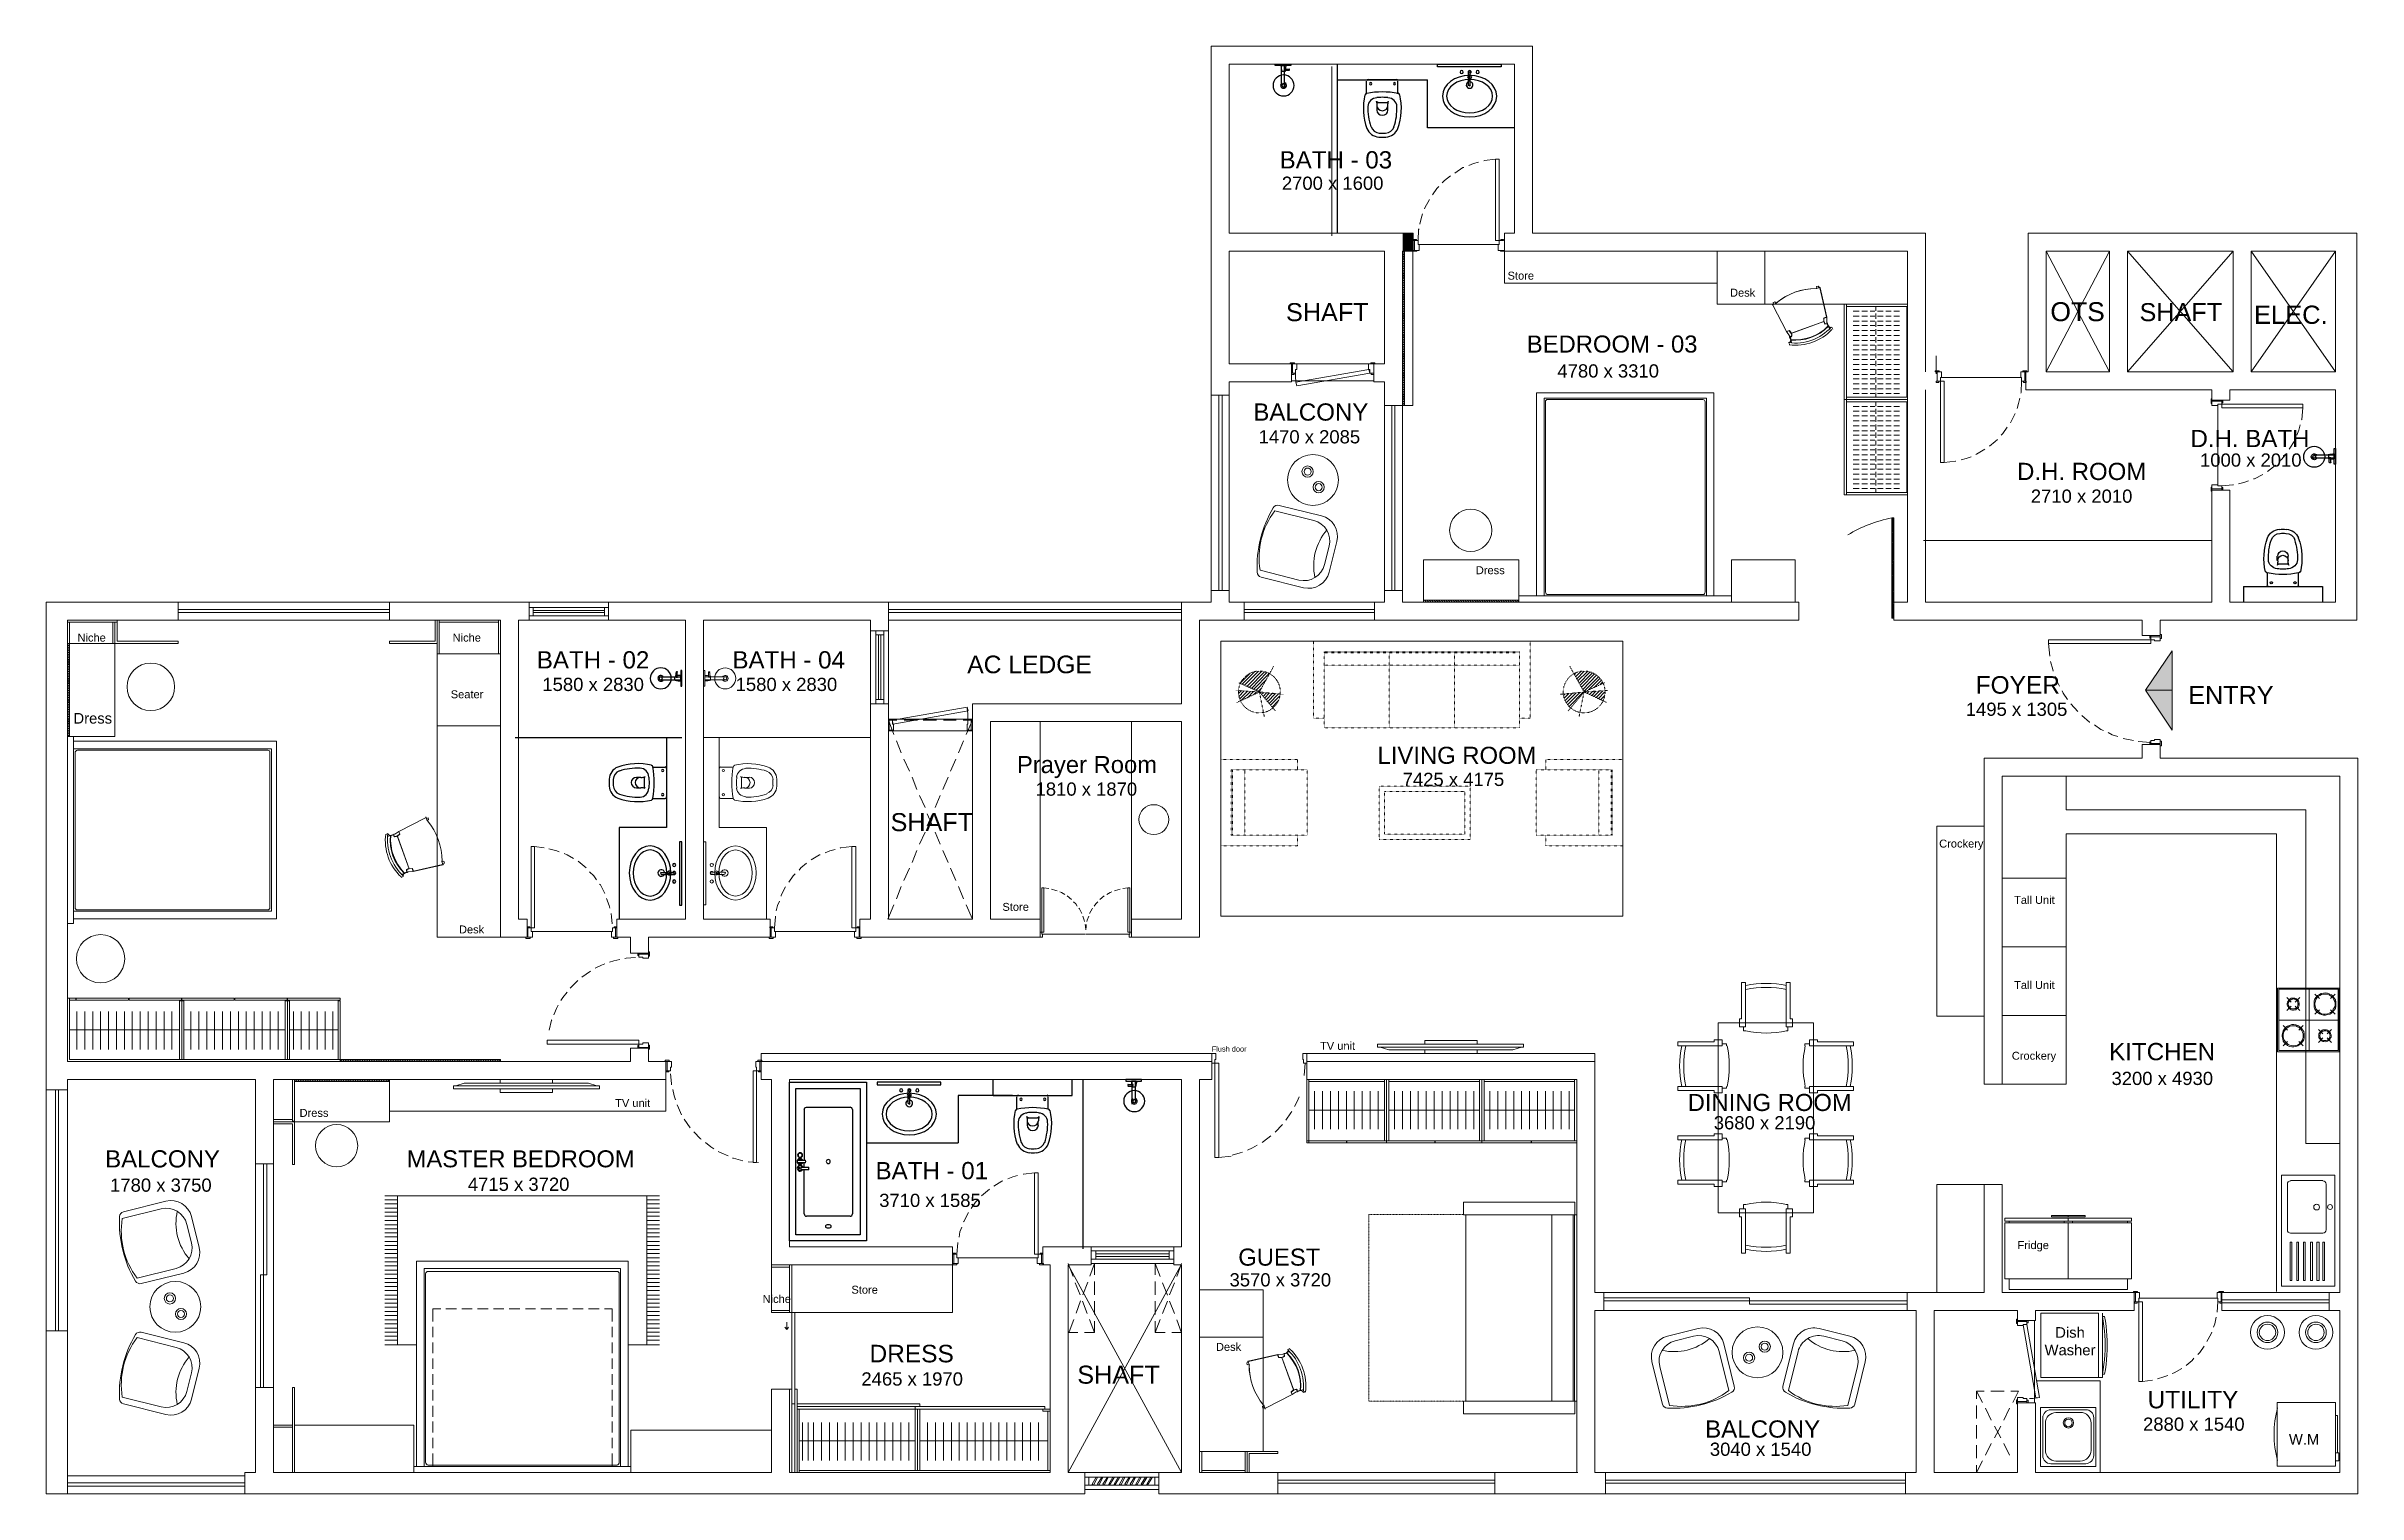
# Model space of a CAD drawing. Header units: millimetres. Extents: x 75500 to 345360, y -224327 to 19532.
# Drawn here: x 86983 to 108858, y -86239 to -72544 of the extents above; entities that cross this region are included whole.
import ezdxf

# ---------------------------------------------------------------- set-up
doc = ezdxf.new("R2010")
doc.units = ezdxf.units.MM
doc.header["$LTSCALE"] = 0.01
doc.linetypes.add('DASHED2', pattern=[0.375, 0.25, -0.125])
doc.linetypes.add('ZWCAD_ISO03W100', pattern=[30, 12, -18])
doc.layers.add('A- Ele 4', color=250, linetype='Continuous', lineweight=15, true_color=0x333333)
doc.layers.add('hatch', color=251, linetype='Continuous', lineweight=0)
doc.styles.add('Arial$001H0', font='arial.ttf')
pattern_1 = [(45.45137, (107700.417, -113127.786), (15.656589, -15.41183), [])]
pattern_2 = [(45.45137, (83471.055, -117499.1), (15.65659, -15.41183), [])]

msp = doc.modelspace()

# ---------------------------------------------------------------- texts
at = {"layer": 'A- Ele 4', "style": 'Arial$001H0'}
for s, height, p in [('BATH - 03', 163.3, (98655, -73700.2)), ('2700 x 1600', 125, (98676.3, -73902.4)), ('Store', 75, (100812.3, -74751.9)), ('SHAFT', 170.65, (98715.6, -75145)), ('Desk', 75, (102917.5, -74912.9)), ('OTS', 179.4, (105948.9, -75145)), ('SHAFT', 170.65, (106792.9, -75145)), ('ELEC.', 172.43, (107876.5, -75170.4)), ('BEDROOM - 03', 161.349, (100994.1, -75442.2)), ('4780 x 3310', 125, (101283.9, -75678.3)), ('BALCONY', 163.05, (98406.3, -76086)), ('1470 x 2085', 125, (98456, -76301.4)), ('D.H. BATH', 162.98, (107275, -76336.8)), ('D.H. ROOM', 162.42, (105633.9, -76647.7)), ('1000 x 2010', 125, (107365.2, -76521.7)), ('2710 x 2010', 125, (105763.9, -76863)), ('Dress', 75, (100511.8, -77538.9)), ('Niche', 75, (87278.8, -78176.5)), ('Niche', 75, (90829.1, -78176.5)), ('BATH - 02', 163.3, (91625.7, -78430.9)), ('BATH - 04', 163.3, (93476.8, -78430.9)), ('AC LEDGE', 166.91, (95698.9, -78476.1)), ('1580 x 2830', 125, (91678.2, -78644.2)), ('1580 x 2830', 125, (93507.3, -78644.2)), ('FOYER', 165.81, (105241.8, -78669.2)), ('Seater', 75, (90811, -78712.6)), ('ENTRY', 170.49, (107254.3, -78768.2)), ('Dress', 100, (87241.2, -78952.4)), ('1495 x 1305', 125, (105148.4, -78879.2)), ('LIVING ROOM ', 161.455, (99581.7, -79333.2)), ('Prayer Room', 161.11, (96169.3, -79420.4)), ('1810 x 1870', 125, (96345.5, -79634.6)), ('7425 x 4175', 125, (99819.3, -79542.8)), ('SHAFT', 170.65, (94973.4, -79970.1)), ('Store', 75, (96031.9, -80723.9)), ('Tall Unit', 75, (105605.6, -80658.1)), ('Desk ', 75, (90888.8, -80937.5)), ('Tall Unit', 75, (105605.6, -81462.8)), ('Flush door', 50, (98012.4, -82055.7)), ('TV unit', 75, (99037.4, -82038.9)), ('KITCHEN', 163.61, (106505.1, -82137.5)), ('Crockery', 75, (105584, -82132.5)), ('3200 x 4930', 125, (106527.4, -82371.8)), ('DINING ROOM ', 161.346, (102516.8, -82617.6)), ('Dress', 75, (89380.4, -82673.1)), ('TV unit', 75, (92366.9, -82579.6)), ('3680 x 2190', 125, (102763.6, -82791.5)), ('BALCONY ', 162.74, (87540.5, -83151.9)), ('MASTER BEDROOM ', 160.646, (90393.9, -83150.4)), ('BATH - 01', 163.3, (94831.2, -83263.4)), ('1780 x 3750', 125, (87587.3, -83381.5)), ('4715 x 3720', 125, (90973.2, -83373.1)), ('3710 x 1585', 125, (94865.7, -83525.6)), ('GUEST', 161.35, (98263.5, -84080.9)), ('Fridge', 75, (105638.3, -83924.2)), ('3570 x 3720', 125, (98181.1, -84277.5)), ('Niche', 75, (93762.3, -84433.4)), ('DRESS', 165.79, (94774, -84995.7)), ('2465 x 1970', 125, (94697.3, -85215.3)), ('SHAFT', 170.65, (96740.2, -85197.7)), ('UTILITY', 165.15, (106869.1, -85430.5)), ('2880 x 1540', 125, (106826, -85643)), ('BALCONY', 163.05, (102681.9, -85707.9)), ('3040 x 1540', 125, (102726.5, -85880.3))]:
    msp.add_text(s, height=height, dxfattribs=at).set_placement(p)
for s, insert, char_height, width, attachment_point in [('\\pxqc;Crockery', (104366.4, -80050.1), 75, 1479.451, 1), ('\\pxqc;Store', (94216.6, -84347.1), 75, 1022.912, 7), ('\\pxqc;Desk', (98016.9, -84811.8), 75, 309.589, 1), ('\\pxqc;Dish\\PWasher', (105980, -84662.7), 100, 309.589, 1), ('\\pxqc;W.M', (108195.1, -85674), 100, 309.589, 1)]:
    msp.add_mtext(s, dxfattribs=dict(at, insert=insert, char_height=char_height, width=width, attachment_point=attachment_point))

# ---------------------------------------------------------------- blocks, each defined once
blk = doc.blocks.new('taps')
at = {"layer": 'A- Ele 4', "lineweight": 25}
for p, q in [((964474, -143680), (964554, -143680)), ((964554, -143706), (964474, -143706)), ((964499, -143652), (964499, -143652)), ((964504, -143652), (964504, -143652)), ((964540, -143745), (964540, -143707)), ((964508, -143745), (964584, -143745)), ((964584, -143771), (964508, -143771))]:
    blk.add_line(p, q, dxfattribs=at)
for points in [[(964474, -143680), (964473, -143689), (964473, -143697), (964474, -143706)], [(964501, -143665), (964491, -143665), (964482, -143670), (964477, -143679)], [(964477, -143706), (964482, -143715), (964491, -143720), (964501, -143720)], [(964501, -143610), (964489, -143610), (964478, -143620), (964478, -143633)], [(964478, -143633), (964478, -143646), (964489, -143656), (964501, -143656)], [(964501, -143614), (964491, -143614), (964482, -143623), (964482, -143633)], [(964482, -143633), (964482, -143644), (964491, -143652), (964501, -143652)], [(964501, -143669), (964494, -143669), (964487, -143673), (964482, -143679)], [(964482, -143706), (964487, -143712), (964494, -143716), (964501, -143716)], [(964525, -143633), (964525, -143620), (964514, -143610), (964501, -143610)], [(964521, -143633), (964521, -143623), (964512, -143614), (964501, -143614)], [(964501, -143656), (964514, -143656), (964525, -143646), (964525, -143633)], [(964501, -143652), (964512, -143652), (964521, -143644), (964521, -143633)], [(964526, -143679), (964521, -143670), (964511, -143665), (964501, -143665)], [(964521, -143679), (964516, -143673), (964509, -143669), (964501, -143669)], [(964501, -143720), (964511, -143720), (964521, -143715), (964526, -143706)], [(964501, -143716), (964509, -143716), (964516, -143712), (964521, -143706)], [(964554, -143706), (964555, -143698), (964555, -143689), (964554, -143680)], [(964495, -143729), (964482, -143732), (964474, -143743), (964474, -143756)], [(964474, -143756), (964474, -143768), (964482, -143779), (964495, -143783)], [(964495, -143734), (964485, -143737), (964478, -143746), (964478, -143756)], [(964478, -143756), (964478, -143766), (964485, -143775), (964495, -143778)], [(964493, -143750), (964490, -143750), (964487, -143752), (964487, -143756)], [(964487, -143756), (964487, -143759), (964490, -143762), (964493, -143762)], [(964499, -143756), (964499, -143752), (964497, -143750), (964493, -143750)], [(964493, -143762), (964497, -143762), (964499, -143759), (964499, -143756)], [(964526, -143743), (964519, -143732), (964507, -143726), (964495, -143729)], [(964521, -143743), (964515, -143734), (964504, -143731), (964495, -143734)], [(964495, -143783), (964506, -143786), (964518, -143781), (964525, -143771)], [(964495, -143778), (964504, -143781), (964513, -143778), (964519, -143771)], [(964508, -143745), (964507, -143754), (964507, -143762), (964508, -143771)], [(964584, -143771), (964585, -143762), (964585, -143754), (964584, -143745)]]:
    blk.add_open_spline(points, degree=3, dxfattribs=at)
blk = doc.blocks.new('e ge')
at = {"layer": 'A- Ele 4', "lineweight": 25}
for p, q in [((63833, 15774), (63833, 15799)), ((63850, 15774), (63850, 15799)), ((64637, 15753), (64637, 15905)), ((64637, 15753), (65386, 15753)), ((64874, 15753), (65145, 15753)), ((65386, 15753), (65386, 15905)), ((65488, 14301), (65488, 15905)), ((65958, 15854), (65911, 15854)), ((65911, 15841), (65958, 15841)), ((65992, 15888), (65945, 15888)), ((65987, 15833), (65949, 15833)), ((65954, 15672), (65954, 15888)), ((65983, 15698), (65983, 15888)), ((62849, 15620), (62849, 15139)), ((62872, 15642), (63283, 15642)), ((63306, 15619), (63306, 14633)), ((63833, 15676), (63833, 15736)), ((63850, 15676), (63850, 15736)), ((64861, 15626), (64861, 15740)), ((64967, 15541), (65056, 15541)), ((65158, 15626), (65158, 15740)), ((64959, 15511), (64959, 15469)), ((65060, 15511), (65060, 15469)), ((63439, 15304), (64307, 15304)), ((62849, 14633), (62849, 15050)), ((63283, 14610), (62872, 14610))]:
    blk.add_line(p, q, dxfattribs=at)
for points in [[(62711, 14377), (62711, 15880), (63439, 15880), (63439, 14377)], [(62770, 14436), (62770, 15820), (63380, 15820), (63380, 14436)], [(63541, 15854), (64142, 15854), (64142, 15880), (63541, 15880)], [(63837, 15757), (63846, 15757), (63846, 15723), (63837, 15723)], [(66042, 15905), (65894, 15905), (65894, 15888), (66042, 15888)]]:
    blk.add_lwpolyline(points, close=True, dxfattribs=at)
for points in [[(64819, 15753), (64307, 15753), (64307, 15304)], [(63079, 14529), (63079, 14529), (63075, 14529), (63075, 14529)]]:
    blk.add_lwpolyline(points, dxfattribs=at)
for points in [[(63843, 15774), (63702, 15774), (63587, 15686), (63587, 15577)], [(63767, 15816), (63759, 15816), (63752, 15809), (63752, 15801)], [(63752, 15801), (63752, 15793), (63759, 15786), (63767, 15786)], [(63782, 15801), (63782, 15809), (63775, 15816), (63767, 15816)], [(63767, 15786), (63775, 15786), (63782, 15793), (63782, 15801)], [(63843, 15774), (63833, 15774), (63825, 15766), (63824, 15756)], [(63824, 15756), (63824, 15746), (63831, 15737), (63841, 15736)], [(63829, 15806), (63827, 15800), (63829, 15793), (63835, 15789)], [(63843, 15816), (63837, 15816), (63831, 15812), (63829, 15806)], [(63843, 15812), (63838, 15812), (63833, 15807), (63833, 15801)], [(63843, 15761), (63840, 15761), (63838, 15759), (63837, 15756)], [(63837, 15756), (63837, 15753), (63838, 15750), (63841, 15749)], [(63858, 15806), (63856, 15812), (63850, 15816), (63843, 15816)], [(63854, 15801), (63854, 15807), (63849, 15812), (63843, 15812)], [(64100, 15577), (64100, 15686), (63985, 15774), (63843, 15774)], [(63862, 15756), (63862, 15766), (63854, 15774), (63843, 15774)], [(63850, 15756), (63849, 15759), (63847, 15761), (63843, 15761)], [(63846, 15736), (63856, 15737), (63863, 15746), (63862, 15756)], [(63846, 15749), (63848, 15750), (63850, 15753), (63850, 15756)], [(63852, 15789), (63857, 15793), (63860, 15800), (63858, 15806)], [(63920, 15816), (63911, 15816), (63905, 15809), (63905, 15801)], [(63905, 15801), (63905, 15793), (63911, 15786), (63920, 15786)], [(63934, 15801), (63934, 15809), (63928, 15816), (63920, 15816)], [(63920, 15786), (63928, 15786), (63934, 15793), (63934, 15801)], [(64876, 15757), (64870, 15757), (64866, 15750), (64866, 15742)], [(65158, 15742), (65158, 15750), (65153, 15757), (65147, 15757)], [(65973, 15799), (65918, 15799), (65873, 15755), (65873, 15700)], [(65913, 15858), (65912, 15858), (65911, 15856), (65911, 15852)], [(65911, 15852), (65911, 15848), (65912, 15846), (65913, 15846)], [(65915, 15852), (65915, 15856), (65914, 15858), (65913, 15858)], [(65913, 15846), (65914, 15846), (65915, 15848), (65915, 15852)], [(65945, 15891), (65945, 15880), (65945, 15869), (65947, 15858)], [(65950, 15846), (65950, 15843), (65951, 15839), (65953, 15836)], [(65962, 15852), (65962, 15856), (65961, 15858), (65960, 15858)], [(65960, 15846), (65961, 15846), (65962, 15848), (65962, 15852)], [(66072, 15700), (66072, 15755), (66027, 15799), (65973, 15799)], [(65988, 15836), (65994, 15854), (65997, 15872), (65996, 15891)], [(62849, 15619), (62849, 15632), (62859, 15642), (62872, 15642)], [(63306, 15619), (63306, 15632), (63295, 15642), (63283, 15642)], [(63587, 15577), (63587, 15468), (63702, 15380), (63843, 15380)], [(63843, 15736), (63723, 15736), (63625, 15665), (63625, 15577)], [(63625, 15577), (63625, 15489), (63723, 15418), (63843, 15418)], [(63834, 15709), (63819, 15704), (63810, 15689), (63812, 15674)], [(63812, 15674), (63814, 15658), (63828, 15647), (63843, 15647)], [(63835, 15677), (63837, 15674), (63840, 15672), (63843, 15672)], [(64061, 15577), (64061, 15665), (63964, 15736), (63843, 15736)], [(63843, 15672), (63847, 15672), (63850, 15674), (63852, 15677)], [(63843, 15647), (63859, 15647), (63872, 15658), (63875, 15674)], [(63843, 15380), (63985, 15380), (64100, 15468), (64100, 15577)], [(63843, 15418), (63964, 15418), (64061, 15489), (64061, 15577)], [(63875, 15674), (63877, 15689), (63868, 15704), (63853, 15709)], [(64847, 15612), (64822, 15506), (64828, 15395), (64866, 15292)], [(64864, 15625), (64857, 15624), (64851, 15618), (64849, 15611)], [(65160, 15623), (65062, 15643), (64961, 15643), (64864, 15623)], [(64959, 15587), (64913, 15584), (64876, 15548), (64874, 15504)], [(64902, 15727), (64896, 15727), (64891, 15722), (64891, 15717)], [(64891, 15717), (64891, 15711), (64896, 15706), (64902, 15706)], [(64912, 15717), (64912, 15722), (64908, 15727), (64902, 15727)], [(64902, 15706), (64908, 15706), (64912, 15711), (64912, 15717)], [(64963, 15512), (64963, 15526), (64961, 15540), (64957, 15553)], [(65012, 15592), (64994, 15592), (64976, 15591), (64958, 15590)], [(64959, 15554), (64960, 15549), (64964, 15545), (64969, 15545)], [(65065, 15590), (65047, 15591), (65029, 15592), (65012, 15592)], [(65059, 15545), (65064, 15545), (65068, 15549), (65069, 15554)], [(65071, 15553), (65067, 15540), (65065, 15526), (65065, 15512)], [(65153, 15504), (65152, 15548), (65115, 15584), (65069, 15587)], [(65126, 15727), (65120, 15727), (65115, 15722), (65115, 15717)], [(65115, 15717), (65115, 15711), (65120, 15706), (65126, 15706)], [(65137, 15717), (65137, 15722), (65132, 15727), (65126, 15727)], [(65126, 15706), (65132, 15706), (65137, 15711), (65137, 15717)], [(65157, 15292), (65195, 15395), (65202, 15506), (65176, 15612)], [(65174, 15611), (65172, 15618), (65167, 15624), (65159, 15625)], [(65873, 15700), (65873, 15645), (65918, 15600), (65973, 15600)], [(65959, 15724), (65948, 15718), (65943, 15705), (65946, 15693)], [(65946, 15693), (65949, 15681), (65960, 15672), (65973, 15672)], [(65973, 15714), (65964, 15714), (65958, 15708), (65958, 15700)], [(65958, 15700), (65958, 15691), (65964, 15685), (65973, 15685)], [(65987, 15700), (65987, 15708), (65981, 15714), (65973, 15714)], [(65973, 15685), (65981, 15685), (65987, 15691), (65987, 15700)], [(65973, 15600), (66027, 15600), (66072, 15645), (66072, 15700)], [(65973, 15672), (65985, 15672), (65996, 15681), (65999, 15693)], [(65999, 15693), (66002, 15705), (65997, 15718), (65986, 15724)], [(64874, 15503), (64872, 15437), (64882, 15371), (64903, 15308)], [(64959, 15513), (64959, 15487), (64982, 15465), (65012, 15465)], [(64959, 15471), (64959, 15444), (64982, 15422), (65012, 15422)], [(65012, 15465), (65041, 15465), (65065, 15487), (65065, 15513)], [(65012, 15422), (65041, 15422), (65065, 15444), (65065, 15471)], [(65125, 15308), (65146, 15371), (65155, 15437), (65153, 15503)], [(63077, 15147), (63067, 15147), (63058, 15139), (63058, 15128)], [(63058, 15128), (63058, 15118), (63067, 15109), (63077, 15109)], [(63096, 15128), (63096, 15139), (63088, 15147), (63077, 15147)], [(63077, 15109), (63088, 15109), (63096, 15118), (63096, 15128)], [(64869, 15292), (64887, 15246), (64932, 15214), (64983, 15211)], [(64904, 15308), (64916, 15274), (64948, 15251), (64985, 15249)], [(64980, 15212), (64990, 15211), (65001, 15211), (65012, 15211)], [(64983, 15250), (64993, 15249), (65002, 15249), (65012, 15249)], [(65012, 15249), (65021, 15249), (65031, 15249), (65040, 15250)], [(65012, 15211), (65022, 15211), (65033, 15211), (65044, 15212)], [(65042, 15249), (65080, 15251), (65112, 15274), (65123, 15308)], [(65045, 15211), (65096, 15214), (65140, 15246), (65158, 15292)], [(62849, 14633), (62849, 14620), (62859, 14610), (62872, 14610)], [(63077, 14529), (63062, 14529), (63050, 14523), (63050, 14514)], [(63050, 14514), (63050, 14506), (63062, 14500), (63077, 14500)], [(63105, 14514), (63105, 14523), (63093, 14529), (63077, 14529)], [(63077, 14500), (63093, 14500), (63105, 14506), (63105, 14514)], [(63283, 14610), (63295, 14610), (63306, 14620), (63306, 14633)]]:
    blk.add_open_spline(points, degree=3, dxfattribs=at)
at = {"layer": 'A- Ele 4'}
blk.add_blockref('taps', (-901691, 158821), dxfattribs=at)
blk = doc.blocks.new('asfgvsag')
at = {"color": 7, "linetype": 'Continuous', "lineweight": 5}
for p, q in [((38841, 13559), (38841, 13470)), ((38871, 13470), (38841, 13470)), ((38858, 13559), (38879, 13559)), ((38871, 13504), (38871, 13470)), ((38871, 13504), (38879, 13504)), ((38879, 13559), (38879, 13504)), ((39612, 13559), (39612, 13504)), ((39629, 13559), (39612, 13559)), ((39620, 13504), (39612, 13504)), ((39620, 13504), (39620, 13470)), ((39620, 13470), (39650, 13470)), ((39650, 13559), (39650, 13470))]:
    blk.add_line(p, q, dxfattribs=at)
at = {"color": 8, "linetype": 'Continuous', "lineweight": 5}
for p, q in [((38879, 13504), (39612, 13504)), ((39612, 13373), (39620, 13470)), ((38905, 12717), (39002, 12730))]:
    blk.add_line(p, q, dxfattribs=at)
at = {"color": 7, "linetype": 'Continuous', "lineweight": 5}
for points in [[(38820, 13559), (38820, 13568), (38858, 13568), (38858, 13559)], [(39671, 13559), (39671, 13568), (39629, 13568), (39629, 13559)], [(38905, 13470), (38905, 12717), (38871, 12717), (38871, 13470)]]:
    blk.add_lwpolyline(points, close=True, dxfattribs=at)
for points in [[(38841, 13470), (38829, 13470), (38829, 13458), (38854, 13458), (38854, 13470)], [(39650, 13470), (39658, 13470), (39658, 13458), (39637, 13458), (39637, 13470)]]:
    blk.add_lwpolyline(points, dxfattribs=at)
at = {"color": 8, "linetype": 'Continuous', "lineweight": 5}
for points in [[(39514, 13094), (39557, 13166), (39561, 13182)], [(39578, 13229), (39590, 13263), (39603, 13326)], [(39320, 12869), (39375, 12916), (39392, 12937)], [(39430, 12971), (39447, 12992), (39489, 13051)], [(39049, 12742), (39108, 12759), (39146, 12772)], [(39188, 12793), (39205, 12797), (39277, 12840)]]:
    blk.add_lwpolyline(points, dxfattribs=at)
blk = doc.blocks.new('wsrtfgre')
at = {"layer": 'A- Ele 4', "lineweight": 25}
for p, q in [((67384, 25501), (67431, 25501)), ((67393, 25310), (67393, 25501)), ((67393, 25446), (67427, 25446)), ((67422, 25285), (67422, 25501)), ((67422, 25467), (67465, 25467)), ((67465, 25454), (67422, 25454)), ((67922, 23913), (67922, 25513)), ((69162, 25407), (69162, 25437)), ((69179, 25407), (69179, 25437)), ((67922, 25365), (68773, 25365)), ((68197, 25234), (68197, 25352)), ((68480, 25365), (68210, 25365)), ((68493, 25234), (68493, 25352)), ((69162, 25310), (69162, 25369)), ((69179, 25310), (69179, 25369)), ((68294, 25120), (68294, 25077)), ((68392, 25149), (68298, 25149)), ((68396, 25120), (68396, 25077))]:
    blk.add_line(p, q, dxfattribs=at)
for points in [[(67333, 25513), (67482, 25513), (67482, 25501), (67333, 25501)], [(69471, 25488), (68870, 25488), (68870, 25513), (69471, 25513)], [(69175, 25395), (69166, 25395), (69166, 25357), (69175, 25357)]]:
    blk.add_lwpolyline(points, close=True, dxfattribs=at)
blk.add_lwpolyline([(69598, 24912), (68773, 24912), (68773, 25365)], dxfattribs=at)
for points in [[(67412, 25412), (67357, 25412), (67312, 25367), (67312, 25312)], [(67389, 25499), (67388, 25480), (67390, 25462), (67396, 25444)], [(67511, 25312), (67511, 25367), (67467, 25412), (67412, 25412)], [(67424, 25467), (67423, 25467), (67422, 25464), (67422, 25460)], [(67422, 25460), (67422, 25457), (67423, 25454), (67424, 25454)], [(67427, 25444), (67429, 25448), (67430, 25451), (67431, 25455)], [(67433, 25467), (67435, 25477), (67435, 25488), (67435, 25499)], [(67467, 25467), (67466, 25467), (67465, 25464), (67465, 25460)], [(67465, 25460), (67465, 25457), (67466, 25454), (67467, 25454)], [(67469, 25460), (67469, 25464), (67468, 25467), (67467, 25467)], [(67467, 25454), (67468, 25454), (67469, 25457), (67469, 25460)], [(69173, 25407), (69031, 25407), (68916, 25319), (68916, 25211)], [(69096, 25454), (69088, 25454), (69082, 25447), (69082, 25439)], [(69082, 25439), (69082, 25431), (69088, 25424), (69096, 25424)], [(69111, 25439), (69111, 25447), (69105, 25454), (69096, 25454)], [(69096, 25424), (69105, 25424), (69111, 25431), (69111, 25439)], [(69154, 25394), (69153, 25384), (69160, 25375), (69170, 25374)], [(69173, 25412), (69162, 25412), (69154, 25404), (69154, 25394)], [(69158, 25444), (69156, 25438), (69159, 25431), (69164, 25427)], [(69173, 25454), (69166, 25454), (69160, 25450), (69158, 25444)], [(69173, 25450), (69167, 25450), (69162, 25445), (69162, 25439)], [(69173, 25399), (69169, 25399), (69167, 25397), (69166, 25394)], [(69166, 25394), (69166, 25391), (69168, 25388), (69170, 25387)], [(69187, 25444), (69185, 25450), (69179, 25454), (69173, 25454)], [(69183, 25439), (69183, 25445), (69178, 25450), (69173, 25450)], [(69192, 25394), (69191, 25404), (69183, 25412), (69173, 25412)], [(69429, 25211), (69429, 25319), (69314, 25407), (69173, 25407)], [(69179, 25394), (69178, 25397), (69176, 25399), (69173, 25399)], [(69175, 25374), (69185, 25375), (69192, 25384), (69192, 25394)], [(69175, 25387), (69178, 25388), (69179, 25391), (69179, 25394)], [(69181, 25427), (69187, 25431), (69189, 25438), (69187, 25444)], [(69249, 25454), (69241, 25454), (69234, 25447), (69234, 25439)], [(69234, 25439), (69234, 25431), (69241, 25424), (69249, 25424)], [(69264, 25439), (69264, 25447), (69257, 25454), (69249, 25454)], [(69249, 25424), (69257, 25424), (69264, 25431), (69264, 25439)], [(67312, 25312), (67312, 25257), (67357, 25213), (67412, 25213)], [(67398, 25336), (67387, 25330), (67382, 25317), (67385, 25305)], [(67385, 25305), (67388, 25293), (67399, 25285), (67412, 25285)], [(67412, 25327), (67404, 25327), (67397, 25320), (67397, 25312)], [(67397, 25312), (67397, 25304), (67404, 25297), (67412, 25297)], [(67427, 25312), (67427, 25320), (67420, 25327), (67412, 25327)], [(67412, 25297), (67420, 25297), (67427, 25304), (67427, 25312)], [(67412, 25213), (67467, 25213), (67511, 25257), (67511, 25312)], [(67412, 25285), (67424, 25285), (67435, 25293), (67438, 25305)], [(67438, 25305), (67441, 25317), (67436, 25330), (67425, 25336)], [(68182, 25225), (68157, 25119), (68164, 25007), (68201, 24905)], [(68199, 25238), (68192, 25236), (68186, 25231), (68185, 25224)], [(68495, 25236), (68397, 25256), (68297, 25256), (68199, 25236)], [(68212, 25369), (68206, 25369), (68201, 25363), (68201, 25355)], [(68294, 25196), (68248, 25193), (68211, 25157), (68210, 25112)], [(68237, 25340), (68231, 25340), (68226, 25335), (68226, 25329)], [(68226, 25329), (68226, 25323), (68231, 25319), (68237, 25319)], [(68248, 25329), (68248, 25335), (68243, 25340), (68237, 25340)], [(68237, 25319), (68243, 25319), (68248, 25323), (68248, 25329)], [(68298, 25121), (68298, 25134), (68296, 25148), (68292, 25162)], [(68347, 25200), (68329, 25200), (68312, 25199), (68294, 25198)], [(68294, 25162), (68295, 25157), (68299, 25154), (68304, 25153)], [(68400, 25198), (68383, 25199), (68365, 25200), (68347, 25200)], [(68394, 25153), (68399, 25154), (68403, 25157), (68404, 25162)], [(68402, 25162), (68398, 25148), (68396, 25134), (68396, 25121)], [(68485, 25112), (68483, 25157), (68446, 25193), (68400, 25196)], [(68461, 25340), (68456, 25340), (68451, 25335), (68451, 25329)], [(68451, 25329), (68451, 25323), (68456, 25319), (68461, 25319)], [(68472, 25329), (68472, 25335), (68467, 25340), (68461, 25340)], [(68461, 25319), (68467, 25319), (68472, 25323), (68472, 25329)], [(68493, 25355), (68493, 25363), (68488, 25369), (68483, 25369)], [(68493, 24905), (68531, 25007), (68537, 25119), (68512, 25225)], [(68510, 25224), (68508, 25231), (68502, 25236), (68495, 25238)], [(68916, 25211), (68916, 25102), (69031, 25014), (69173, 25014)], [(69173, 25369), (69052, 25369), (68955, 25298), (68955, 25211)], [(68955, 25211), (68955, 25123), (69052, 25052), (69173, 25052)], [(69163, 25347), (69148, 25342), (69139, 25327), (69141, 25312)], [(69141, 25312), (69144, 25296), (69157, 25285), (69173, 25285)], [(69164, 25315), (69166, 25312), (69169, 25310), (69173, 25310)], [(69390, 25211), (69390, 25298), (69293, 25369), (69173, 25369)], [(69173, 25310), (69176, 25310), (69179, 25312), (69181, 25315)], [(69173, 25285), (69188, 25285), (69202, 25296), (69204, 25312)], [(69173, 25014), (69314, 25014), (69429, 25102), (69429, 25211)], [(69173, 25052), (69293, 25052), (69390, 25123), (69390, 25211)], [(69204, 25312), (69206, 25327), (69197, 25342), (69182, 25347)], [(68210, 25116), (68208, 25049), (68217, 24983), (68238, 24921)], [(68294, 25122), (68294, 25095), (68318, 25073), (68347, 25073)], [(68294, 25079), (68294, 25053), (68318, 25031), (68347, 25031)], [(68347, 25073), (68376, 25073), (68400, 25095), (68400, 25122)], [(68347, 25031), (68376, 25031), (68400, 25053), (68400, 25079)], [(68456, 24921), (68477, 24983), (68487, 25049), (68484, 25116)], [(68201, 24905), (68218, 24858), (68263, 24827), (68314, 24824)], [(68240, 24921), (68251, 24887), (68284, 24864), (68321, 24862)], [(68315, 24824), (68326, 24824), (68336, 24823), (68347, 24823)], [(68318, 24862), (68328, 24862), (68338, 24861), (68347, 24861)], [(68347, 24861), (68357, 24861), (68366, 24862), (68376, 24862)], [(68347, 24823), (68358, 24823), (68369, 24824), (68379, 24824)], [(68378, 24862), (68415, 24864), (68447, 24887), (68459, 24921)], [(68380, 24824), (68431, 24827), (68476, 24858), (68494, 24905)]]:
    blk.add_open_spline(points, degree=3, dxfattribs=at)
blk = doc.blocks.new('azserfwer')
at = {"layer": 'A- Ele 4', "lineweight": 25}
for p, q in [((76823, 20806), (76823, 20849)), ((76925, 20806), (76925, 20849)), ((76726, 20692), (76726, 20574)), ((76827, 20777), (76921, 20777)), ((77022, 20692), (77022, 20574)), ((76502, 20561), (77251, 20561)), ((76502, 20561), (76502, 20413)), ((76739, 20561), (77009, 20561)), ((77251, 20561), (77251, 20413))]:
    blk.add_line(p, q, dxfattribs=at)
for points in [[(76711, 20701), (76686, 20807), (76693, 20919), (76730, 21021)], [(76730, 21021), (76747, 21068), (76792, 21100), (76843, 21103)], [(76739, 20810), (76737, 20877), (76746, 20943), (76767, 21005)], [(76769, 21005), (76780, 21039), (76813, 21062), (76850, 21064)], [(76844, 21102), (76855, 21102), (76865, 21103), (76876, 21103)], [(76847, 21064), (76857, 21064), (76867, 21065), (76876, 21065)], [(76876, 21103), (76887, 21103), (76898, 21102), (76908, 21102)], [(76876, 21065), (76886, 21065), (76895, 21064), (76905, 21064)], [(76907, 21064), (76944, 21062), (76976, 21039), (76988, 21005)], [(76909, 21103), (76960, 21100), (77005, 21068), (77023, 21021)], [(76985, 21005), (77006, 20943), (77016, 20877), (77013, 20810)], [(77022, 21021), (77060, 20919), (77066, 20807), (77041, 20701)], [(76823, 20730), (76777, 20733), (76740, 20770), (76739, 20814)], [(76827, 20805), (76827, 20792), (76825, 20778), (76821, 20764)], [(76827, 20847), (76827, 20876), (76849, 20900), (76876, 20900)], [(76827, 20804), (76827, 20834), (76849, 20857), (76876, 20857)], [(76876, 20900), (76903, 20900), (76925, 20876), (76925, 20847)], [(76876, 20857), (76903, 20857), (76925, 20834), (76925, 20804)], [(76931, 20764), (76927, 20778), (76925, 20792), (76925, 20805)], [(77014, 20814), (77012, 20770), (76975, 20733), (76929, 20730)], [(76728, 20688), (76721, 20690), (76715, 20695), (76714, 20703)], [(76741, 20561), (76732, 20561), (76726, 20566), (76726, 20572)], [(77024, 20690), (76926, 20670), (76826, 20670), (76728, 20690)], [(76755, 20597), (76755, 20603), (76760, 20607), (76766, 20607)], [(76766, 20586), (76760, 20586), (76755, 20591), (76755, 20597)], [(76766, 20607), (76772, 20607), (76777, 20603), (76777, 20597)], [(76777, 20597), (76777, 20591), (76772, 20586), (76766, 20586)], [(76823, 20764), (76824, 20769), (76828, 20772), (76833, 20773)], [(76876, 20726), (76858, 20726), (76841, 20727), (76823, 20728)], [(76929, 20728), (76912, 20727), (76894, 20726), (76876, 20726)], [(76923, 20773), (76928, 20772), (76932, 20769), (76933, 20764)], [(76980, 20597), (76980, 20603), (76985, 20607), (76990, 20607)], [(76990, 20586), (76985, 20586), (76980, 20591), (76980, 20597)], [(76990, 20607), (76996, 20607), (77001, 20603), (77001, 20597)], [(77001, 20597), (77001, 20591), (76996, 20586), (76990, 20586)], [(77026, 20572), (77026, 20566), (77020, 20561), (77012, 20561)], [(77039, 20703), (77037, 20695), (77031, 20690), (77024, 20688)]]:
    blk.add_open_spline(points, degree=3, dxfattribs=at)
blk = doc.blocks.new('qfwf')
at = {"layer": 'A- Ele 4', "lineweight": 25}
for p, q in [((77145, 21793), (77361, 21793)), ((77170, 21822), (77361, 21822)), ((77306, 21827), (77306, 21788)), ((77314, 21750), (77314, 21797)), ((77327, 21797), (77327, 21750)), ((77361, 21831), (77361, 21784))]:
    blk.add_line(p, q, dxfattribs=at)
blk.add_lwpolyline([(77373, 21882), (77373, 21733), (77361, 21733), (77361, 21882)], close=True, dxfattribs=at)
for points in [[(77073, 21803), (77073, 21858), (77117, 21903), (77172, 21903)], [(77172, 21903), (77227, 21903), (77272, 21858), (77272, 21803)], [(77172, 21704), (77117, 21704), (77073, 21748), (77073, 21803)], [(77145, 21803), (77145, 21816), (77153, 21827), (77166, 21830)], [(77166, 21777), (77153, 21780), (77145, 21791), (77145, 21803)], [(77158, 21803), (77158, 21811), (77164, 21818), (77172, 21818)], [(77172, 21788), (77164, 21788), (77158, 21795), (77158, 21803)], [(77166, 21830), (77178, 21833), (77190, 21828), (77197, 21817)], [(77197, 21790), (77190, 21779), (77178, 21773), (77166, 21777)], [(77172, 21818), (77181, 21818), (77187, 21811), (77187, 21803)], [(77187, 21803), (77187, 21795), (77181, 21788), (77172, 21788)], [(77272, 21803), (77272, 21748), (77227, 21704), (77172, 21704)], [(77309, 21823), (77326, 21829), (77345, 21832), (77363, 21830)], [(77319, 21784), (77316, 21785), (77312, 21786), (77309, 21788)], [(77318, 21795), (77318, 21796), (77321, 21797), (77325, 21797)], [(77318, 21748), (77318, 21749), (77321, 21750), (77325, 21750)], [(77325, 21746), (77321, 21746), (77318, 21747), (77318, 21748)], [(77325, 21797), (77328, 21797), (77331, 21796), (77331, 21795)], [(77325, 21750), (77328, 21750), (77331, 21749), (77331, 21748)], [(77331, 21748), (77331, 21747), (77328, 21746), (77325, 21746)], [(77363, 21780), (77353, 21780), (77342, 21780), (77331, 21782)]]:
    blk.add_open_spline(points, degree=3, dxfattribs=at)
blk = doc.blocks.new('ser geg')
at = {"color": 8, "linetype": 'Continuous', "lineweight": 5}
for p, q in [((28738, 13833), (28785, 13710)), ((28988, 13833), (28945, 13714)), ((28988, 13833), (28988, 13727)), ((29563, 13833), (29610, 13710)), ((29563, 13833), (29563, 13727)), ((29813, 13833), (29767, 13710)), ((28806, 13651), (28852, 13536)), ((28924, 13655), (28878, 13536)), ((28988, 13663), (28988, 13536)), ((29563, 13663), (29563, 13536)), ((29631, 13651), (29678, 13532)), ((29745, 13651), (29699, 13536)), ((28857, 13481), (28814, 13363)), ((28874, 13477), (28920, 13359)), ((28988, 13477), (28988, 13350)), ((29563, 13477), (29563, 13350)), ((29678, 13477), (29631, 13359)), ((29699, 13477), (29745, 13359)), ((28831, 13181), (28738, 13181)), ((28793, 13303), (28747, 13185)), ((28988, 13181), (28895, 13181)), ((28941, 13303), (28988, 13181)), ((28988, 13287), (28988, 13181)), ((29610, 13303), (29563, 13181)), ((29563, 13287), (29563, 13181)), ((29657, 13181), (29563, 13181)), ((29813, 13181), (29720, 13181)), ((29767, 13299), (29813, 13177))]:
    blk.add_line(p, q, dxfattribs=at)
blk = doc.blocks.new('qawff')
at = {"layer": 'A- Ele 4', "lineweight": 25}
for p, q in [((61467, 19706), (61683, 19706)), ((61628, 19672), (61628, 19710)), ((61636, 19748), (61636, 19702)), ((61649, 19702), (61649, 19748)), ((61683, 19668), (61683, 19714)), ((61492, 19676), (61683, 19676)), ((61695, 19130), (60117, 19130)), ((61547, 19130), (61547, 18279)), ((61416, 18851), (61535, 18851)), ((61547, 18838), (61547, 18567)), ((61302, 18754), (61264, 18754)), ((61302, 18652), (61264, 18652)), ((61336, 18749), (61336, 18656)), ((61416, 18555), (61535, 18555)), ((61099, 18279), (61099, 17412)), ((61547, 18279), (61099, 18279)), ((61496, 17856), (61556, 17856)), ((61496, 17835), (61556, 17835)), ((61590, 17856), (61619, 17856)), ((61590, 17835), (61619, 17835))]:
    blk.add_line(p, q, dxfattribs=at)
for points in [[(61695, 19617), (61695, 19765), (61683, 19765), (61683, 19617)], [(61670, 18144), (61670, 17547), (61695, 17547), (61695, 18144)], [(61577, 17848), (61577, 17844), (61539, 17844), (61539, 17848)]]:
    blk.add_lwpolyline(points, close=True, dxfattribs=at)
for points in [[(61494, 19791), (61439, 19791), (61395, 19746), (61395, 19691)], [(61395, 19691), (61395, 19636), (61439, 19592), (61494, 19592)], [(61487, 19718), (61475, 19715), (61467, 19704), (61467, 19691)], [(61467, 19691), (61467, 19679), (61475, 19668), (61487, 19664)], [(61494, 19706), (61486, 19706), (61479, 19699), (61479, 19691)], [(61479, 19691), (61479, 19683), (61486, 19676), (61494, 19676)], [(61518, 19704), (61512, 19715), (61500, 19721), (61487, 19718)], [(61594, 19691), (61594, 19746), (61549, 19791), (61494, 19791)], [(61509, 19691), (61509, 19699), (61502, 19706), (61494, 19706)], [(61494, 19676), (61502, 19676), (61509, 19683), (61509, 19691)], [(61494, 19592), (61549, 19592), (61594, 19636), (61594, 19691)], [(61641, 19714), (61638, 19713), (61634, 19712), (61631, 19711)], [(61647, 19752), (61643, 19752), (61640, 19752), (61640, 19750)], [(61640, 19750), (61640, 19749), (61643, 19748), (61647, 19748)], [(61640, 19704), (61640, 19703), (61643, 19702), (61647, 19702)], [(61653, 19750), (61653, 19752), (61650, 19752), (61647, 19752)], [(61647, 19748), (61650, 19748), (61653, 19749), (61653, 19750)], [(61647, 19702), (61650, 19702), (61653, 19703), (61653, 19704)], [(61685, 19718), (61674, 19719), (61664, 19718), (61653, 19717)], [(61487, 19664), (61500, 19661), (61512, 19667), (61518, 19678)], [(61631, 19675), (61648, 19669), (61667, 19667), (61685, 19668)], [(61087, 18851), (61041, 18834), (61009, 18789), (61006, 18738)], [(61103, 18817), (61069, 18805), (61046, 18773), (61044, 18736)], [(61407, 18870), (61301, 18895), (61190, 18888), (61087, 18851)], [(61298, 18842), (61232, 18844), (61166, 18835), (61103, 18814)], [(61382, 18758), (61379, 18804), (61343, 18841), (61298, 18842)], [(61420, 18853), (61418, 18860), (61413, 18866), (61406, 18867)], [(61418, 18557), (61438, 18655), (61438, 18755), (61418, 18853)], [(61511, 18830), (61505, 18830), (61501, 18825), (61501, 18819)], [(61501, 18819), (61501, 18813), (61505, 18809), (61511, 18809)], [(61522, 18819), (61522, 18825), (61517, 18830), (61511, 18830)], [(61511, 18809), (61517, 18809), (61522, 18813), (61522, 18819)], [(61547, 18840), (61547, 18849), (61542, 18855), (61537, 18855)], [(61006, 18737), (61006, 18726), (61005, 18716), (61005, 18705)], [(61005, 18705), (61005, 18694), (61006, 18683), (61006, 18673)], [(61006, 18672), (61009, 18621), (61041, 18576), (61087, 18558)], [(61044, 18734), (61044, 18724), (61044, 18714), (61044, 18705)], [(61044, 18705), (61044, 18695), (61044, 18686), (61044, 18676)], [(61044, 18678), (61046, 18641), (61069, 18609), (61103, 18597)], [(61103, 18596), (61166, 18575), (61232, 18565), (61298, 18568)], [(61266, 18754), (61237, 18754), (61213, 18732), (61213, 18705)], [(61213, 18705), (61213, 18678), (61237, 18656), (61266, 18656)], [(61304, 18754), (61275, 18754), (61251, 18732), (61251, 18705)], [(61251, 18705), (61251, 18678), (61275, 18656), (61304, 18656)], [(61298, 18567), (61343, 18569), (61379, 18606), (61382, 18652)], [(61307, 18754), (61321, 18754), (61335, 18756), (61348, 18760)], [(61348, 18650), (61335, 18654), (61321, 18656), (61307, 18656)], [(61348, 18762), (61344, 18761), (61340, 18757), (61340, 18752)], [(61340, 18662), (61340, 18657), (61344, 18653), (61348, 18652)], [(61386, 18705), (61386, 18723), (61386, 18740), (61385, 18758)], [(61385, 18652), (61386, 18669), (61386, 18687), (61386, 18705)], [(61511, 18601), (61505, 18601), (61501, 18596), (61501, 18591)], [(61522, 18591), (61522, 18596), (61517, 18601), (61511, 18601)], [(61087, 18559), (61190, 18521), (61301, 18515), (61407, 18540)], [(61406, 18542), (61413, 18544), (61418, 18550), (61420, 18557)], [(61501, 18591), (61501, 18585), (61505, 18580), (61511, 18580)], [(61511, 18580), (61517, 18580), (61522, 18585), (61522, 18591)], [(61537, 18555), (61542, 18555), (61547, 18561), (61547, 18569)], [(61393, 18106), (61284, 18106), (61196, 17991), (61196, 17850)], [(61393, 18068), (61305, 18068), (61234, 17970), (61234, 17850)], [(61590, 17850), (61590, 17991), (61501, 18106), (61393, 18106)], [(61551, 17850), (61551, 17970), (61480, 18068), (61393, 18068)], [(61621, 17941), (61613, 17941), (61606, 17934), (61606, 17926)], [(61636, 17926), (61636, 17934), (61629, 17941), (61621, 17941)], [(61196, 17850), (61196, 17708), (61284, 17594), (61393, 17594)], [(61234, 17850), (61234, 17729), (61305, 17632), (61393, 17632)], [(61393, 17594), (61501, 17594), (61590, 17708), (61590, 17850)], [(61393, 17632), (61480, 17632), (61551, 17729), (61551, 17850)], [(61494, 17881), (61478, 17879), (61467, 17866), (61467, 17850)], [(61467, 17850), (61467, 17834), (61478, 17821), (61494, 17818)], [(61497, 17859), (61494, 17857), (61492, 17853), (61492, 17850)], [(61492, 17850), (61492, 17846), (61494, 17843), (61497, 17841)], [(61529, 17859), (61524, 17874), (61509, 17884), (61494, 17881)], [(61494, 17818), (61509, 17816), (61524, 17825), (61529, 17840)], [(61576, 17869), (61566, 17870), (61557, 17862), (61556, 17852)], [(61556, 17847), (61557, 17837), (61566, 17830), (61576, 17831)], [(61576, 17856), (61573, 17857), (61570, 17855), (61569, 17852)], [(61569, 17848), (61570, 17845), (61573, 17843), (61576, 17844)], [(61594, 17850), (61594, 17860), (61586, 17868), (61576, 17869)], [(61581, 17850), (61581, 17853), (61579, 17856), (61576, 17856)], [(61576, 17831), (61586, 17832), (61594, 17840), (61594, 17850)], [(61576, 17844), (61579, 17844), (61581, 17847), (61581, 17850)], [(61606, 17926), (61606, 17918), (61613, 17911), (61621, 17911)], [(61621, 17784), (61613, 17784), (61606, 17778), (61606, 17769)], [(61606, 17769), (61606, 17761), (61613, 17755), (61621, 17755)], [(61626, 17864), (61620, 17866), (61613, 17864), (61609, 17859)], [(61609, 17841), (61613, 17836), (61620, 17834), (61626, 17836)], [(61621, 17911), (61629, 17911), (61636, 17918), (61636, 17926)], [(61632, 17850), (61632, 17856), (61627, 17860), (61621, 17860)], [(61621, 17839), (61627, 17839), (61632, 17844), (61632, 17850)], [(61636, 17769), (61636, 17778), (61629, 17784), (61621, 17784)], [(61621, 17755), (61629, 17755), (61636, 17761), (61636, 17769)], [(61636, 17850), (61636, 17856), (61632, 17862), (61626, 17864)], [(61626, 17836), (61632, 17838), (61636, 17843), (61636, 17850)]]:
    blk.add_open_spline(points, degree=3, dxfattribs=at)
blk = doc.blocks.new('bbb')
at = {"layer": 'A- Ele 4'}
for p, q in [((19026, 13580), (19036, 13552)), ((19045, 13581), (19028, 13576)), ((19045, 13581), (19028, 13576)), ((19049, 13564), (19034, 13556)), ((18660, 13403), (18688, 13413)), ((18688, 13413), (18716, 13424)), ((18690, 13410), (18718, 13420)), ((18768, 13453), (18729, 13426)), ((18776, 13428), (18752, 13410)), ((18865, 13100), (18752, 13410)), ((18778, 13425), (18754, 13407)), ((18865, 13100), (18754, 13407)), ((18904, 13073), (19184, 13136)), ((18904, 13073), (19184, 13136)), ((18907, 13075), (19182, 13139)), ((19175, 13169), (19185, 13141)), ((19198, 13153), (19183, 13145)), ((18789, 13044), (18817, 13055)), ((18790, 13016), (18809, 13026)), ((18815, 13058), (18843, 13069)), ((18817, 13055), (18825, 13059)), ((18845, 13065), (18856, 13071)), ((18904, 13073), (18856, 13071)), ((18904, 13073), (18856, 13071)), ((18907, 13075), (18897, 13103))]:
    blk.add_line(p, q, dxfattribs=at)
for points in [[(19020, 13582), (18768, 13453), (19020, 13582), (18768, 13453)], [(19036, 13552), (19026, 13580), (19028, 13576)], [(19049, 13564), (19045, 13581), (19049, 13564), (19034, 13556), (19036, 13552)], [(18662, 13433), (18644, 13423), (18644, 13423)], [(18662, 13433), (18644, 13423), (18644, 13423)], [(18697, 13414), (18716, 13424), (18716, 13424)], [(18719, 13426), (18729, 13426), (18716, 13424)], [(18716, 13424), (18724, 13409), (18732, 13404), (18741, 13404), (18752, 13410)], [(18718, 13420), (18720, 13407), (18728, 13402), (18741, 13404), (18754, 13407)], [(18776, 13428), (18768, 13453), (18729, 13426)], [(18778, 13425), (18778, 13425), (18768, 13453)], [(19185, 13141), (19175, 13169), (19177, 13166)], [(19198, 13153), (19194, 13170), (19198, 13153), (19183, 13145), (19185, 13141)], [(18790, 13016), (18809, 13026), (18809, 13026)], [(18809, 13026), (18807, 13039), (18808, 13045), (18825, 13059)], [(18809, 13026), (18807, 13039), (18808, 13045), (18825, 13059)], [(18843, 13069), (18841, 13082), (18840, 13092), (18852, 13098), (18865, 13100), (18854, 13094), (18843, 13088), (18843, 13079), (18845, 13065), (18825, 13059)], [(18904, 13073), (18893, 13101), (18897, 13103)]]:
    blk.add_lwpolyline(points, dxfattribs=at)
for points in [[(18697, 13414), (18676, 13417), (18668, 13422), (18664, 13430), (18668, 13422), (18676, 13417)], [(19177, 13166), (19194, 13170)], [(18865, 13100), (18893, 13101)]]:
    blk.add_lwpolyline(points, close=True, dxfattribs=at)
for points in [[(19025, 13587), (19024, 13588), (19022, 13587), (19020, 13587)], [(19025, 13587), (19024, 13588), (19022, 13587), (19020, 13587)], [(19029, 13583), (19028, 13585), (19027, 13586), (19025, 13587)], [(19029, 13583), (19028, 13585), (19027, 13586), (19025, 13587)], [(18643, 13428), (18624, 13277), (18678, 13126), (18789, 13023)], [(18643, 13428), (18624, 13277), (18678, 13126), (18789, 13023)], [(18664, 13434), (18644, 13284), (18699, 13133), (18810, 13030)], [(18688, 13416), (18675, 13284), (18722, 13152), (18817, 13058)], [(18692, 13414), (18679, 13284), (18726, 13155), (18819, 13062)], [(19035, 13555), (19035, 13554), (19036, 13554), (19036, 13553)], [(19035, 13555), (19035, 13554), (19036, 13554), (19036, 13553)], [(19176, 13172), (19176, 13311), (19127, 13446), (19038, 13553)], [(19176, 13173), (19175, 13312), (19127, 13446), (19039, 13552)], [(19176, 13173), (19175, 13312), (19127, 13446), (19039, 13552)], [(19173, 13174), (19173, 13173), (19173, 13173), (19173, 13172)], [(19173, 13174), (19173, 13173), (19173, 13173), (19173, 13172)], [(19184, 13136), (19186, 13136), (19187, 13137), (19188, 13139)], [(19184, 13136), (19186, 13136), (19187, 13137), (19188, 13139)], [(19188, 13139), (19189, 13141), (19189, 13143), (19188, 13144)], [(19188, 13139), (19189, 13141), (19189, 13143), (19188, 13144)]]:
    blk.add_open_spline(points, degree=3, dxfattribs=at)
blk = doc.blocks.new('hghdgfdg')
at = {"layer": 'A- Ele 4'}
for p, q in [((55205, -46139), (55080, -46139)), ((55080, -47245), (55080, -46139)), ((55205, -46118), (55205, -46139)), ((57055, -46118), (55205, -46118)), ((55205, -46139), (55205, -46142)), ((55205, -46142), (55430, -46142)), ((55205, -46151), (55205, -46142)), ((55205, -46154), (55205, -46151)), ((55430, -46142), (55580, -46142)), ((55580, -46142), (57055, -46142)), ((57055, -46118), (57055, -46139)), ((57179, -46139), (57055, -46139)), ((57055, -46139), (57055, -46142)), ((57055, -46142), (57055, -46151)), ((57055, -46151), (57055, -46154)), ((57179, -47245), (57179, -46139)), ((55205, -46154), (55305, -46154)), ((55205, -46154), (55205, -46368)), ((55205, -47220), (55205, -46368)), ((57054, -46368), (55205, -46368)), ((55305, -46154), (55430, -46154)), ((55430, -46154), (55580, -46154)), ((55580, -46154), (56955, -46154)), ((56955, -46154), (57055, -46154)), ((57054, -46300), (57054, -46368)), ((57054, -46368), (57054, -47220)), ((57055, -46300), (57055, -46154)), ((55080, -47245), (55205, -47245)), ((57054, -47220), (55205, -47220)), ((57054, -47220), (57054, -47245)), ((57054, -47245), (57059, -47245)), ((57059, -47245), (57179, -47245))]:
    blk.add_line(p, q, dxfattribs=at)
at = {"layer": 'A- Ele 4', "linetype": 'DASHED2', "ltscale": 3}
blk.add_lwpolyline([(55205, -47220), (55205, -48186), (57059, -48186), (57059, -47245)], dxfattribs=at)
blk = doc.blocks.new('dgsbhh')
at = {"layer": 'hatch', "linetype": 'ZWCAD_ISO03W100', "lineweight": 0, "ltscale": 10}
h = blk.add_hatch(dxfattribs=at)
h.set_pattern_fill('ANSI31', color=256, scale=6.919487, angle=270.4514, style=0)
h.set_pattern_definition(pattern_1)
h.paths.add_polyline_path([(78265, -117383), (78084, -117302, -0.295125), (78265, -117186, -0.127674), (78361, -117211)])
h.paths.add_polyline_path([(78265, -117383), (78461, -117403, -0.194779), (78392, -117534)])
h = blk.add_hatch(dxfattribs=at)
h.set_pattern_fill('ANSI31', color=256, scale=6.919487, angle=269.5486, style=0)
h.set_pattern_definition(pattern_1)
h.paths.add_polyline_path([(81338, -117383), (81518, -117302, 0.295125), (81338, -117186, 0.127674), (81242, -117211)])
h.paths.add_polyline_path([(81338, -117383), (81141, -117403, 0.194779), (81210, -117534)])
h = blk.add_hatch(dxfattribs=at)
h.set_pattern_fill('ANSI31', color=256, scale=6.919487, angle=270.4514, style=0)
h.set_pattern_definition(pattern_2)
h.paths.add_polyline_path([(78067, -117370, 0.127626), (78086, -117467), (78265, -117383)])
h = blk.add_hatch(dxfattribs=at)
h.set_pattern_fill('ANSI31', color=256, scale=6.919487, angle=269.5486, style=0)
h.set_pattern_definition(pattern_2)
h.paths.add_polyline_path([(81535, -117370, -0.127626), (81517, -117467), (81338, -117383)])
for p, q in [((80826, -116904), (78777, -116904)), ((78777, -116904), (78777, -117632)), ((80726, -117004), (78877, -117004)), ((78877, -117004), (78877, -117722)), ((80726, -117014), (78877, -117014)), ((79493, -117722), (79493, -117004)), ((80110, -117722), (80110, -117004)), ((80726, -117722), (80726, -117004)), ((80826, -117632), (80826, -116904)), ((78265, -117383), (78401, -117138)), ((78877, -117131), (80726, -117131)), ((81338, -117383), (81201, -117138)), ((78265, -117383), (78042, -117368)), ((78265, -117383), (78050, -117484)), ((78265, -117383), (78068, -117295)), ((78265, -117383), (78415, -117561)), ((78265, -117383), (78312, -117619)), ((78265, -117383), (78493, -117406)), ((81338, -117383), (81110, -117406)), ((81338, -117383), (81188, -117561)), ((81338, -117383), (81290, -117619)), ((81338, -117383), (81534, -117295)), ((81338, -117383), (81561, -117368)), ((81338, -117383), (81553, -117484)), ((78877, -117632), (78777, -117632)), ((80726, -117632), (80826, -117632)), ((78877, -117722), (80726, -117722)), ((78627, -118022), (77900, -118022)), ((77900, -118022), (77900, -118838)), ((78717, -118121), (77999, -118121)), ((77999, -118121), (77999, -118738)), ((78010, -118121), (78010, -118738)), ((78126, -118738), (78126, -118121)), ((78627, -118121), (78627, -118022)), ((78717, -118738), (78717, -118121)), ((80885, -118738), (80885, -118121)), ((80885, -118121), (81603, -118121)), ((80975, -118121), (80975, -118022)), ((80975, -118022), (81703, -118022)), ((81476, -118738), (81476, -118121)), ((81593, -118121), (81593, -118738)), ((81603, -118121), (81603, -118738)), ((81703, -118022), (81703, -118838)), ((79399, -118274), (79399, -118779)), ((80260, -118274), (79399, -118274)), ((79449, -118324), (79449, -118730)), ((80210, -118324), (79449, -118324)), ((80210, -118730), (80210, -118324)), ((80260, -118779), (80260, -118274)), ((77999, -118738), (78717, -118738)), ((78627, -118738), (78627, -118838)), ((79399, -118779), (80260, -118779)), ((79449, -118730), (80210, -118730)), ((81603, -118738), (80885, -118738)), ((80975, -118738), (80975, -118838)), ((77900, -118838), (78627, -118838)), ((81703, -118838), (80975, -118838))]:
    blk.add_line(p, q, dxfattribs=at)
for centre in [(78265, -117383), (81338, -117383)]:
    blk.add_circle(centre, 198, dxfattribs=at)
blk = doc.blocks.new('c4gx')
at = {"layer": 'A- Ele 4'}
for p, q in [((33774, -119415), (33774, -121214)), ((35263, -119394), (33799, -119394)), ((35285, -121214), (35285, -119415)), ((35297, -121074), (35297, -119381)), ((33761, -121074), (33761, -121252)), ((35297, -121074), (35297, -121252)), ((33644, -121252), (35414, -121252)), ((33644, -121252), (33644, -121311)), ((33799, -121239), (35263, -121239)), ((35414, -121252), (35414, -121311))]:
    blk.add_line(p, q, dxfattribs=at)
for points in [[(33689, -121252), (33689, -119331), (35369, -119331), (35369, -121252)], [(33761, -121074), (33761, -119381), (35297, -119381)]]:
    blk.add_lwpolyline(points, dxfattribs=at)
for points in [[(33799, -119394), (33784, -119392), (33774, -119402), (33774, -119415)], [(35285, -119415), (35287, -119404), (35276, -119394), (35263, -119394)], [(33774, -121214), (33776, -121229), (33786, -121239), (33799, -121239)], [(35263, -121239), (35276, -121239), (35287, -121229), (35285, -121214)]]:
    blk.add_open_spline(points, degree=3, dxfattribs=at)

# ---------------------------------------------------------------- hatches: boundary and pattern name
at = {"layer": 'A- Ele 4'}
h = msp.add_hatch(color=256, dxfattribs=at)
h.dxf.hatch_style = 1
h.paths.add_polyline_path([(99818, -74314), (99918, -74314), (99918, -74382.4), (99918, -74382.4), (99918, -74390.9), (99918, -74390.9), (99918, -74484), (99901.1, -74484), (99818, -74484)])
h = msp.add_hatch(dxfattribs=at)
h.set_pattern_fill('ANSI31', color=256, scale=5, angle=360)
h.set_pattern_definition([(225, (99648.019, -74602.612), (11.22532, -11.22532), [])])
h.paths.add_polyline_path([(99818, -75944), (99818, -74484), (99838, -74484), (99838, -75944)])
h = msp.add_hatch(dxfattribs=at)
h.set_pattern_fill('ANSI37', color=256, scale=3, angle=299.94158)
h.set_pattern_definition([(344.9416, (104038.948, -77243.42), (2.47463, 9.19793), []), (74.9416, (104038.948, -77243.42), (-9.19793, 2.47463), [])])
h.paths.add_polyline_path([(104449, -77955.4), (104468, -77955.4), (104468, -77007.2), (104449, -77007.2)])
h = msp.add_hatch(dxfattribs=at)
h.set_pattern_fill('ANSI31', color=256, scale=5, angle=270)
h.set_pattern_definition([(315, (100115.135, -77783.993), (11.22532, 11.22532), [])])
h.paths.add_polyline_path([(100918, -77784), (100018, -77784), (100018, -77804), (100918, -77804)])
h = msp.add_hatch(dxfattribs=at)
h.set_pattern_fill('ANSI31', color=256, scale=5, angle=360)
h.set_pattern_definition([(225, (87013.019, -78415.1), (11.22532, -11.22532), [])])
h.paths.add_polyline_path([(87183, -79074), (87183, -78194), (87203, -78194), (87203, -79074)])
h = msp.add_hatch(color=256, dxfattribs=at)
h.paths.add_polyline_path([(107101.9, -78264.5), (107101.9, -78637), (106848, -78637)])
h.paths.add_polyline_path([(107101.9, -78637), (106848, -78637), (107101.9, -79013.7)])
h = msp.add_hatch(dxfattribs=at)
h.set_pattern_fill('ANSI31', color=256, scale=5, angle=90)
h.set_pattern_definition([(315, (90604.125, -82318.993), (11.22532, 11.22532), [])])
h.paths.add_polyline_path([(91283, -82149), (89771, -82149), (89771, -82129), (91283, -82129)])
h = msp.add_hatch(dxfattribs=at)
h.set_pattern_fill('ANSI31', color=256, scale=5, angle=270)
h.set_pattern_definition([(315, (89338.019, -82318.993), (11.22532, 11.22532), [])])
h.paths.add_polyline_path([(90233, -82319), (89333, -82319), (89333, -82339), (90233, -82339)])

# ---------------------------------------------------------------- linework, layer by layer
at = {"color": 251, "linetype": 'Continuous', "lineweight": 9, "true_color": 0x545454}
for p, q in [((98767.6, -75548.7), (99546.4, -75548.7)), ((98767.6, -75719), (98767.6, -75549)), ((98776.1, -75548.7), (98776.1, -75637.6)), ((98805.7, -75637.6), (98776.1, -75637.6)), ((98797.2, -75548.7), (98818.4, -75548.7)), ((98805.7, -75603.8), (98805.7, -75637.6)), ((98805.7, -75603.8), (98818.4, -75603.8)), ((98818.4, -75548.7), (98818.4, -75603.8)), ((99495.6, -75548.7), (99495.6, -75603.8)), ((99516.8, -75548.7), (99495.6, -75548.7)), ((99508.3, -75603.8), (99495.6, -75603.8)), ((99508.3, -75603.8), (99508.3, -75637.6)), ((99508.3, -75637.6), (99538, -75637.6)), ((99546.4, -75719), (99546.4, -75549)), ((98767.6, -75709.6), (99546.4, -75709.6))]:
    msp.add_line(p, q, dxfattribs=at)
for points in [[(98754.9, -75548.7), (98754.9, -75540.3), (98797.2, -75540.3), (98797.2, -75548.7)], [(99499.9, -75603.8), (98809.9, -75722.3), (98818.4, -75756.2), (99508.3, -75637.6)], [(99554.9, -75548.7), (99554.9, -75540.3), (99516.8, -75540.3), (99516.8, -75548.7)]]:
    msp.add_lwpolyline(points, close=True, dxfattribs=at)
for points in [[(98776.1, -75637.6), (98767.6, -75637.6), (98767.6, -75650.3), (98793, -75650.3), (98793, -75637.6)], [(98809.9, -75722.3), (98803.9, -75667.3), (98805.7, -75637.6)], [(99538, -75637.6), (99546.4, -75637.6), (99546.4, -75650.3), (99521, -75650.3), (99521, -75637.6)]]:
    msp.add_lwpolyline(points, dxfattribs=at)
at = {"layer": 'A- Ele 4'}
for p, q in [((101048, -72544), (98008, -72544)), ((98008, -75844), (98008, -72544)), ((101048, -72544), (101048, -74314)), ((100878, -72714), (98178, -72714)), ((98178, -72714), (98178, -74314)), ((99148.6, -74336.5), (99148.6, -72736.5)), ((100878, -72714), (100878, -74314)), ((99818, -74314), (98178, -74314)), ((99918, -74314), (99818, -74314)), ((99818, -74314), (99818, -74314)), ((99918, -74314), (99918, -74484)), ((100783, -74314), (100783, -74484)), ((100783, -74314), (100878, -74314)), ((101048, -74314), (104768, -74314)), ((104768, -74314), (104768, -75624)), ((105738, -74314), (108848, -74314)), ((105738, -75624), (105738, -74314)), ((108848, -74314), (108848, -77974)), ((98178, -75549), (98178, -74484)), ((99648, -74484), (98178, -74484)), ((99648, -75549), (99648, -74484)), ((99818, -75944), (99818, -74484)), ((99918, -74484), (99818, -74484)), ((99915.3, -74484), (99915.3, -75944)), ((99932.2, -74475.5), (99932.2, -74382.4)), ((99966.1, -74382.4), (99932.2, -74382.4)), ((99953.4, -74475.5), (99974.6, -74475.5)), ((99966.1, -74420.5), (99966.1, -74382.4)), ((99966.1, -74420.5), (99974.6, -74420.5)), ((99974.6, -74475.5), (99974.6, -74420.5)), ((100723.8, -74420.5), (99974.6, -74420.5)), ((100723.8, -74475.5), (100723.8, -74420.5)), ((100732.2, -74420.5), (100723.8, -74420.5)), ((100744.9, -74475.5), (100723.8, -74475.5)), ((100732.2, -74420.5), (100732.2, -74382.4)), ((100732.2, -74382.4), (100766.1, -74382.4)), ((100783, -74484), (104598, -74484)), ((102796.6, -74984), (102796.6, -74484)), ((103246.6, -74984), (103246.6, -74484)), ((104598, -74984), (104598, -74484)), ((104598, -74484), (104598, -77804)), ((105908, -75624), (106508, -74484)), ((106508, -75624), (105908, -74484)), ((105908, -75624), (105908, -74484)), ((105908, -74484), (106508, -74484)), ((106508, -75624), (106508, -74484)), ((107678, -75624), (106678, -74484)), ((106678, -75624), (107678, -74484)), ((106678, -75624), (106678, -74484)), ((106678, -74484), (107678, -74484)), ((107678, -75624), (107678, -74484)), ((107848, -75624), (108648, -74484)), ((108648, -75624), (107848, -74484)), ((107848, -74484), (108648, -74484)), ((107848, -75624), (107848, -74484)), ((108648, -75624), (108648, -74484)), ((104598, -74984), (102796.6, -74984)), ((104297.5, -75047.5), (104297.5, -75005.2)), ((104081.6, -75051.7), (104140.9, -75051.7)), ((104081.6, -75098.3), (104140.9, -75098.3)), ((104081.6, -75144.8), (104140.9, -75144.8)), ((104081.6, -75187.2), (104140.9, -75187.2)), ((104081.6, -75233.7), (104140.9, -75233.7)), ((104166.3, -75051.7), (104217.1, -75051.7)), ((104166.3, -75098.3), (104217.1, -75098.3)), ((104166.3, -75144.8), (104217.1, -75144.8)), ((104166.3, -75187.2), (104217.1, -75187.2)), ((104166.3, -75233.7), (104217.1, -75233.7)), ((104242.5, -75051.7), (104289, -75051.7)), ((104242.5, -75098.3), (104289, -75098.3)), ((104242.5, -75144.8), (104289, -75144.8)), ((104242.5, -75187.2), (104289, -75187.2)), ((104242.5, -75233.7), (104289, -75233.7)), ((104297.5, -75123.7), (104297.5, -75072.9)), ((104297.5, -75199.9), (104297.5, -75149.1)), ((104297.5, -75271.8), (104297.5, -75221)), ((104314.4, -75051.7), (104365.2, -75051.7)), ((104314.4, -75098.3), (104365.2, -75098.3)), ((104314.4, -75144.8), (104365.2, -75144.8)), ((104314.4, -75187.2), (104365.2, -75187.2)), ((104314.4, -75233.7), (104365.2, -75233.7)), ((104390.6, -75051.7), (104441.4, -75051.7)), ((104390.6, -75098.3), (104441.4, -75098.3)), ((104390.6, -75144.8), (104441.4, -75144.8)), ((104390.6, -75187.2), (104441.4, -75187.2)), ((104390.6, -75233.7), (104441.4, -75233.7)), ((104466.8, -75051.7), (104521.8, -75051.7)), ((104466.8, -75098.3), (104521.8, -75098.3)), ((104466.8, -75144.8), (104521.8, -75144.8)), ((104466.8, -75187.2), (104521.8, -75187.2)), ((104466.8, -75233.7), (104521.8, -75233.7)), ((104081.6, -75280.3), (104140.9, -75280.3)), ((104081.6, -75326.8), (104140.9, -75326.8)), ((104081.6, -75373.4), (104140.9, -75373.4)), ((104081.6, -75415.7), (104140.9, -75415.7)), ((104081.6, -75462.3), (104140.9, -75462.3)), ((104166.3, -75280.3), (104217.1, -75280.3)), ((104166.3, -75326.8), (104217.1, -75326.8)), ((104166.3, -75373.4), (104217.1, -75373.4)), ((104166.3, -75415.7), (104217.1, -75415.7)), ((104166.3, -75462.3), (104217.1, -75462.3)), ((104242.5, -75280.3), (104289, -75280.3)), ((104242.5, -75326.8), (104289, -75326.8)), ((104242.5, -75373.4), (104289, -75373.4)), ((104242.5, -75415.7), (104289, -75415.7)), ((104242.5, -75462.3), (104289, -75462.3)), ((104297.5, -75348), (104297.5, -75297.2)), ((104297.5, -75424.2), (104297.5, -75373.4)), ((104297.5, -75496.2), (104297.5, -75449.6)), ((104314.4, -75280.3), (104365.2, -75280.3)), ((104314.4, -75326.8), (104365.2, -75326.8)), ((104314.4, -75373.4), (104365.2, -75373.4)), ((104314.4, -75415.7), (104365.2, -75415.7)), ((104314.4, -75462.3), (104365.2, -75462.3)), ((104390.6, -75280.3), (104441.4, -75280.3)), ((104390.6, -75326.8), (104441.4, -75326.8)), ((104390.6, -75373.4), (104441.4, -75373.4)), ((104390.6, -75415.7), (104441.4, -75415.7)), ((104390.6, -75462.3), (104441.4, -75462.3)), ((104466.8, -75280.3), (104521.8, -75280.3)), ((104466.8, -75326.8), (104521.8, -75326.8)), ((104466.8, -75373.4), (104521.8, -75373.4)), ((104466.8, -75415.7), (104521.8, -75415.7)), ((104466.8, -75462.3), (104521.8, -75462.3)), ((98178, -75549), (98767.6, -75549)), ((99546.4, -75549), (99648, -75549)), ((104081.6, -75508.9), (104140.9, -75508.9)), ((104081.6, -75555.4), (104140.9, -75555.4)), ((104081.6, -75602), (104140.9, -75602)), ((104081.6, -75648.5), (104140.9, -75648.5)), ((104166.3, -75508.9), (104217.1, -75508.9)), ((104166.3, -75555.4), (104217.1, -75555.4)), ((104166.3, -75602), (104217.1, -75602)), ((104166.3, -75648.5), (104217.1, -75648.5)), ((104242.5, -75508.9), (104289, -75508.9)), ((104242.5, -75555.4), (104289, -75555.4)), ((104242.5, -75602), (104289, -75602)), ((104242.5, -75648.5), (104289, -75648.5)), ((104297.5, -75572.3), (104297.5, -75521.6)), ((104297.5, -75648.5), (104297.5, -75597.7)), ((104297.5, -75724.7), (104297.5, -75673.9)), ((104314.4, -75508.9), (104365.2, -75508.9)), ((104314.4, -75555.4), (104365.2, -75555.4)), ((104314.4, -75602), (104365.2, -75602)), ((104314.4, -75648.5), (104365.2, -75648.5)), ((104390.6, -75508.9), (104441.4, -75508.9)), ((104390.6, -75555.4), (104441.4, -75555.4)), ((104390.6, -75602), (104441.4, -75602)), ((104390.6, -75648.5), (104441.4, -75648.5)), ((104466.8, -75508.9), (104521.8, -75508.9)), ((104466.8, -75555.4), (104521.8, -75555.4)), ((104466.8, -75602), (104521.8, -75602)), ((104466.8, -75648.5), (104521.8, -75648.5)), ((104868, -75474), (104868, -75644)), ((104876.5, -75624), (104876.5, -75712.9)), ((104897.6, -75624), (104918.8, -75624)), ((104910.3, -75679), (104910.3, -75712.9)), ((104910.3, -75679), (104918.8, -75679)), ((104918.8, -75624), (104918.8, -75679)), ((104918.8, -75679), (105668, -75679)), ((105668, -75624), (105668, -75679)), ((105689.2, -75624), (105668, -75624)), ((105676.5, -75679), (105668, -75679)), ((105676.5, -75679), (105676.5, -75712.9)), ((105706.1, -75624), (105706.1, -75712.9)), ((105718, -75624), (105738, -75624)), ((105718, -75794), (105718, -75624)), ((105908, -75624), (106508, -75624)), ((106678, -75624), (107678, -75624)), ((107848, -75624), (108648, -75624)), ((98008, -75844), (98008, -77694)), ((98178, -75844), (98008, -75844)), ((98080.6, -75844), (98080.6, -77694)), ((98110.2, -75844), (98110.2, -77694)), ((98178, -75844), (98178, -75719)), ((98178, -75719), (98767.6, -75719)), ((98178, -77694), (98178, -75844)), ((99546.4, -75719), (99648, -75719)), ((99648, -75944), (99648, -75719)), ((102659.5, -75886.6), (101195.4, -75886.6)), ((102693.4, -77567), (102693.4, -75873.9)), ((104081.6, -75690.9), (104140.9, -75690.9)), ((104081.6, -75737.4), (104140.9, -75737.4)), ((104081.6, -75784), (104140.9, -75784)), ((104081.6, -75830.5), (104140.9, -75830.5)), ((104166.3, -75690.9), (104217.1, -75690.9)), ((104166.3, -75737.4), (104217.1, -75737.4)), ((104166.3, -75784), (104217.1, -75784)), ((104166.3, -75830.5), (104217.1, -75830.5)), ((104242.5, -75690.9), (104289, -75690.9)), ((104242.5, -75737.4), (104289, -75737.4)), ((104242.5, -75784), (104289, -75784)), ((104242.5, -75830.5), (104289, -75830.5)), ((104297.5, -75796.7), (104297.5, -75750.1)), ((104297.5, -75864.4), (104297.5, -75822.1)), ((104314.4, -75690.9), (104365.2, -75690.9)), ((104314.4, -75737.4), (104365.2, -75737.4)), ((104314.4, -75784), (104365.2, -75784)), ((104314.4, -75830.5), (104365.2, -75830.5)), ((104390.6, -75690.9), (104441.4, -75690.9)), ((104390.6, -75737.4), (104441.4, -75737.4)), ((104390.6, -75784), (104441.4, -75784)), ((104390.6, -75830.5), (104441.4, -75830.5)), ((104466.8, -75690.9), (104521.8, -75690.9)), ((104466.8, -75737.4), (104521.8, -75737.4)), ((104466.8, -75784), (104521.8, -75784)), ((104466.8, -75830.5), (104521.8, -75830.5)), ((104768, -75794), (104768, -77804)), ((104910.3, -75712.9), (104876.5, -75712.9)), ((105676.5, -75712.9), (105706.1, -75712.9)), ((105738, -75794), (105718, -75794)), ((107478, -75794), (105738, -75794)), ((107478, -75894), (107478, -75794)), ((107478, -75894), (107648, -75894)), ((107478, -75901.7), (107571.1, -75901.7)), ((107571.1, -75931.3), (107571.1, -75901.7)), ((107648, -75894), (107648, -75794)), ((107648, -75794), (108648, -75794)), ((108648, -75794), (108648, -77804)), ((99648, -75944), (99648, -77694)), ((99818, -75944), (99648, -75944)), ((99716.7, -75944), (99716.7, -77694)), ((99746.4, -75944), (99746.4, -77694)), ((99818, -77694), (99818, -75944)), ((99818, -75944), (99915.3, -75944)), ((101170, -75907.7), (101170, -77706.6)), ((102680.7, -77706.6), (102680.7, -75907.7)), ((104081.6, -75953.3), (104140.9, -75953.3)), ((104081.6, -75995.6), (104140.9, -75995.6)), ((104081.6, -76042.2), (104140.9, -76042.2)), ((104081.6, -76088.7), (104140.9, -76088.7)), ((104166.3, -75953.3), (104217.1, -75953.3)), ((104166.3, -75995.6), (104217.1, -75995.6)), ((104166.3, -76042.2), (104217.1, -76042.2)), ((104166.3, -76088.7), (104217.1, -76088.7)), ((104242.5, -75953.3), (104289, -75953.3)), ((104242.5, -75995.6), (104289, -75995.6)), ((104242.5, -76042.2), (104289, -76042.2)), ((104242.5, -76088.7), (104289, -76088.7)), ((104297.5, -75949.1), (104297.5, -75906.7)), ((104297.5, -76021), (104297.5, -75974.5)), ((104297.5, -76097.2), (104297.5, -76046.4)), ((104297.5, -76173.4), (104297.5, -76122.6)), ((104314.4, -75953.3), (104365.2, -75953.3)), ((104314.4, -75995.6), (104365.2, -75995.6)), ((104314.4, -76042.2), (104365.2, -76042.2)), ((104314.4, -76088.7), (104365.2, -76088.7)), ((104390.6, -75953.3), (104441.4, -75953.3)), ((104390.6, -75995.6), (104441.4, -75995.6)), ((104390.6, -76042.2), (104441.4, -76042.2)), ((104390.6, -76088.7), (104441.4, -76088.7)), ((104466.8, -75953.3), (104521.8, -75953.3)), ((104466.8, -75995.6), (104521.8, -75995.6)), ((104466.8, -76042.2), (104521.8, -76042.2)), ((104466.8, -76088.7), (104521.8, -76088.7)), ((107478, -75922.8), (107478, -75944)), ((107478, -75944), (107533, -75944)), ((107533, -75931.3), (107571.1, -75931.3)), ((107533, -75931.3), (107533, -75944)), ((107533, -75944), (107533, -76693.2)), ((104081.6, -76135.3), (104140.9, -76135.3)), ((104081.6, -76181.9), (104140.9, -76181.9)), ((104081.6, -76224.2), (104140.9, -76224.2)), ((104081.6, -76270.7), (104140.9, -76270.7)), ((104081.6, -76317.3), (104140.9, -76317.3)), ((104166.3, -76135.3), (104217.1, -76135.3)), ((104166.3, -76181.9), (104217.1, -76181.9)), ((104166.3, -76224.2), (104217.1, -76224.2)), ((104166.3, -76270.7), (104217.1, -76270.7)), ((104166.3, -76317.3), (104217.1, -76317.3)), ((104242.5, -76135.3), (104289, -76135.3)), ((104242.5, -76181.9), (104289, -76181.9)), ((104242.5, -76224.2), (104289, -76224.2)), ((104242.5, -76270.7), (104289, -76270.7)), ((104242.5, -76317.3), (104289, -76317.3)), ((104297.5, -76249.6), (104297.5, -76198.8)), ((104297.5, -76321.5), (104297.5, -76275)), ((104314.4, -76135.3), (104365.2, -76135.3)), ((104314.4, -76181.9), (104365.2, -76181.9)), ((104314.4, -76224.2), (104365.2, -76224.2)), ((104314.4, -76270.7), (104365.2, -76270.7)), ((104314.4, -76317.3), (104365.2, -76317.3)), ((104390.6, -76135.3), (104441.4, -76135.3)), ((104390.6, -76181.9), (104441.4, -76181.9)), ((104390.6, -76224.2), (104441.4, -76224.2)), ((104390.6, -76270.7), (104441.4, -76270.7)), ((104390.6, -76317.3), (104441.4, -76317.3)), ((104466.8, -76135.3), (104521.8, -76135.3)), ((104466.8, -76181.9), (104521.8, -76181.9)), ((104466.8, -76224.2), (104521.8, -76224.2)), ((104466.8, -76270.7), (104521.8, -76270.7)), ((104466.8, -76317.3), (104521.8, -76317.3)), ((104081.6, -76363.9), (104140.9, -76363.9)), ((104081.6, -76410.4), (104140.9, -76410.4)), ((104081.6, -76457), (104140.9, -76457)), ((104081.6, -76499.3), (104140.9, -76499.3)), ((104081.6, -76545.9), (104140.9, -76545.9)), ((104166.3, -76363.9), (104217.1, -76363.9)), ((104166.3, -76410.4), (104217.1, -76410.4)), ((104166.3, -76457), (104217.1, -76457)), ((104166.3, -76499.3), (104217.1, -76499.3)), ((104166.3, -76545.9), (104217.1, -76545.9)), ((104242.5, -76363.9), (104289, -76363.9)), ((104242.5, -76410.4), (104289, -76410.4)), ((104242.5, -76457), (104289, -76457)), ((104242.5, -76499.3), (104289, -76499.3)), ((104242.5, -76545.9), (104289, -76545.9)), ((104297.5, -76397.7), (104297.5, -76346.9)), ((104297.5, -76473.9), (104297.5, -76423.1)), ((104297.5, -76545.9), (104297.5, -76499.3)), ((104314.4, -76363.9), (104365.2, -76363.9)), ((104314.4, -76410.4), (104365.2, -76410.4)), ((104314.4, -76457), (104365.2, -76457)), ((104314.4, -76499.3), (104365.2, -76499.3)), ((104314.4, -76545.9), (104365.2, -76545.9)), ((104390.6, -76363.9), (104441.4, -76363.9)), ((104390.6, -76410.4), (104441.4, -76410.4)), ((104390.6, -76457), (104441.4, -76457)), ((104390.6, -76499.3), (104441.4, -76499.3)), ((104390.6, -76545.9), (104441.4, -76545.9)), ((104466.8, -76363.9), (104521.8, -76363.9)), ((104466.8, -76410.4), (104521.8, -76410.4)), ((104466.8, -76457), (104521.8, -76457)), ((104466.8, -76499.3), (104521.8, -76499.3)), ((104466.8, -76545.9), (104521.8, -76545.9)), ((104081.6, -76592.4), (104140.9, -76592.4)), ((104081.6, -76639), (104140.9, -76639)), ((104081.6, -76685.6), (104140.9, -76685.6)), ((104081.6, -76727.9), (104140.9, -76727.9)), ((104166.3, -76592.4), (104217.1, -76592.4)), ((104166.3, -76639), (104217.1, -76639)), ((104166.3, -76685.6), (104217.1, -76685.6)), ((104166.3, -76727.9), (104217.1, -76727.9)), ((104242.5, -76592.4), (104289, -76592.4)), ((104242.5, -76639), (104289, -76639)), ((104242.5, -76685.6), (104289, -76685.6)), ((104242.5, -76727.9), (104289, -76727.9)), ((104297.5, -76622.1), (104297.5, -76571.3)), ((104297.5, -76698.3), (104297.5, -76647.5)), ((104297.5, -76766), (104297.5, -76723.7)), ((104314.4, -76592.4), (104365.2, -76592.4)), ((104314.4, -76639), (104365.2, -76639)), ((104314.4, -76685.6), (104365.2, -76685.6)), ((104314.4, -76727.9), (104365.2, -76727.9)), ((104390.6, -76592.4), (104441.4, -76592.4)), ((104390.6, -76639), (104441.4, -76639)), ((104390.6, -76685.6), (104441.4, -76685.6)), ((104390.6, -76727.9), (104441.4, -76727.9)), ((104466.8, -76592.4), (104521.8, -76592.4)), ((104466.8, -76639), (104521.8, -76639)), ((104466.8, -76685.6), (104521.8, -76685.6)), ((104466.8, -76727.9), (104521.8, -76727.9)), ((107478, -76693.2), (107533, -76693.2)), ((107478, -76714.4), (107478, -76693.2)), ((107478, -76731.3), (107571.1, -76731.3)), ((107478, -77804), (107478, -76744)), ((107478, -76744), (107648, -76744)), ((107533, -76701.7), (107533, -76693.2)), ((107533, -76701.7), (107571.1, -76701.7)), ((107571.1, -76701.7), (107571.1, -76731.3)), ((107648, -76744), (107648, -77804)), ((98978, -77031.1), (98609.2, -76939.5)), ((99050.7, -76987.3), (98649.4, -76887.7)), ((99080.5, -77448.1), (99123.9, -77273.4)), ((100918, -77401.9), (100018, -77401.9)), ((100018, -77804), (100018, -77401.9)), ((100918, -77804), (100918, -77401.9)), ((104747.9, -77219), (107478, -77219)), ((98469.4, -77502.4), (98838.2, -77594)), ((98480.7, -77567), (98882, -77666.7)), ((101157.3, -77567), (101157.3, -77744.7)), ((102693.4, -77567), (102693.4, -77744.7)), ((86983, -77804), (86983, -82419)), ((86983, -77804), (88233, -77804)), ((88233, -77804), (90233, -77804)), ((88233, -77804), (88233, -77974)), ((88233, -77871.7), (90233, -77871.7)), ((90233, -77804), (91553, -77804)), ((90233, -77804), (90233, -77974)), ((92303, -77804), (91553, -77804)), ((91553, -77974), (91553, -77804)), ((91591.1, -77855.5), (91553, -77855.5)), ((91591.1, -77855.5), (92293.7, -77855.5)), ((91591.1, -77855.5), (91591.1, -77931.7)), ((92264.9, -77855.5), (92264.9, -77931.7)), ((92264.9, -77855.5), (92303, -77855.5)), ((92303, -77804), (94953, -77804)), ((92303, -77974), (92303, -77804)), ((94953, -77804), (97728, -77804)), ((94953, -78074), (94953, -77804)), ((94953, -77871.7), (97728, -77871.7)), ((97728, -78764), (97728, -77804)), ((98008, -77804), (97728, -77804)), ((98008, -77694), (98178, -77694)), ((98008, -77694), (98008, -77804)), ((98178, -77694), (98178, -77804)), ((98178, -77804), (98318, -77804)), ((98318, -77804), (99553, -77804)), ((98318, -77974), (98318, -77804)), ((98318, -77871.7), (99553, -77871.7)), ((99553, -77804), (99648, -77804)), ((99553, -77974), (99553, -77804)), ((99648, -77694), (99648, -77804)), ((99818, -77694), (99648, -77694)), ((99818, -77804), (99818, -77694)), ((99818, -77804), (103568, -77804)), ((100918, -77744.7), (102932.7, -77744.7)), ((101195.4, -77732), (102659.5, -77732)), ((103568, -77974), (103568, -77804)), ((104468, -77804), (104468, -77974)), ((104598, -77804), (104468, -77804)), ((104768, -77804), (107478, -77804)), ((107648, -77804), (108648, -77804)), ((87183, -77974), (88233, -77974)), ((87183, -82149), (87183, -77974)), ((87183, -77994), (87653, -77994)), ((87203, -78194), (87203, -77994)), ((87613, -78194), (87613, -77994)), ((87633, -78194), (87633, -77994)), ((87653, -78174), (87653, -77974)), ((88233, -77901.3), (90233, -77901.3)), ((88233, -77974), (90233, -77974)), ((90233, -77974), (91283, -77974)), ((90663, -78174), (90663, -77974)), ((90683, -78294), (90683, -77974)), ((90703, -78294), (90703, -77974)), ((90703, -77994), (91263, -77994)), ((91263, -77974), (91263, -78294)), ((91283, -77974), (91283, -80974)), ((91453, -77974), (91453, -80804)), ((91453, -77974), (91553, -77974)), ((91591.1, -77931.7), (91553, -77931.7)), ((91553, -77974), (92303, -77974)), ((91591.1, -77880.9), (92264.9, -77880.9)), ((91591.1, -77902), (92264.9, -77902)), ((91591.1, -77931.7), (92293.7, -77931.7)), ((92264.9, -77931.7), (92303, -77931.7)), ((92303, -77974), (93033, -77974)), ((93033, -77974), (93033, -80804)), ((93203, -77974), (93203, -80804)), ((93203, -77974), (94783, -77974)), ((94783, -77974), (94783, -78074)), ((94783, -78074), (94783, -78764)), ((94783, -78074), (94953, -78074)), ((94834.5, -78112.1), (94834.5, -78074)), ((94834.5, -78764), (94834.5, -78083.3)), ((94910.7, -78112.1), (94910.7, -78074)), ((94910.7, -78764), (94910.7, -78083.3)), ((94953, -77901.3), (97728, -77901.3)), ((94953, -77974), (97728, -77974)), ((94953, -78764), (94953, -78074)), ((97898, -80974), (97898, -77974)), ((97898, -77974), (98318, -77974)), ((98318, -77901.3), (99553, -77901.3)), ((98318, -77974), (99553, -77974)), ((99553, -77974), (103568, -77974)), ((104468, -77974), (106818, -77974)), ((106818, -77974), (106818, -78119)), ((106988, -78119), (106988, -77974)), ((106988, -77974), (108848, -77974)), ((87203, -78194), (87183, -78194)), ((87613, -78194), (87203, -78194)), ((87613, -78194), (88233, -78194)), ((87633, -78194), (87633, -79074)), ((87653, -78174), (88233, -78174)), ((88233, -78174), (88233, -78194)), ((90663, -78174), (90233, -78174)), ((90233, -78174), (90233, -78194)), ((90683, -78194), (90233, -78194)), ((90683, -78294), (90703, -78294)), ((90683, -78974), (90683, -78294)), ((90703, -78294), (91263, -78294)), ((91263, -78294), (91283, -78294)), ((94834.5, -78112.1), (94910.7, -78112.1)), ((94859.9, -78725.9), (94859.9, -78112.1)), ((94881.1, -78725.9), (94881.1, -78112.1)), ((105929.8, -78195.2), (105942.5, -78313.7)), ((106818, -78119), (106988, -78119)), ((106988, -78131.7), (106899.1, -78131.7)), ((106899.1, -78161.3), (106899.1, -78131.7)), ((106933, -78161.3), (106899.1, -78161.3)), ((106933, -78161.3), (106933, -78169.8)), ((106988, -78169.8), (106933, -78169.8)), ((106988, -78148.6), (106988, -78169.8)), ((93215.7, -78547.9), (93215.7, -78501.4)), ((93431.6, -78509.8), (93215.7, -78509.8)), ((93249.6, -78514.1), (93249.6, -78467.5)), ((93262.3, -78467.5), (93262.3, -78514.1)), ((93270.7, -78543.7), (93270.7, -78505.6)), ((93406.2, -78539.5), (93215.7, -78539.5)), ((94834.5, -78725.9), (94910.7, -78725.9)), ((94834.5, -78725.9), (94834.5, -78764)), ((94910.7, -78725.9), (94910.7, -78764)), ((87183, -78871), (87183, -81249)), ((94783, -78764), (94783, -80804)), ((94953, -78764), (94783, -78764)), ((94953, -78764), (94953, -80804)), ((95753, -78912), (94953, -78912)), ((94953, -78920.4), (95032.7, -78920.4)), ((94953, -78920.4), (95003.1, -79055.9)), ((94961.5, -79013.5), (94961.5, -78920.4)), ((94991.1, -78920.4), (94961.5, -78920.4)), ((94991.1, -78958.5), (94991.1, -78920.4)), ((94991.1, -78958.5), (94999.6, -78958.5)), ((94999.6, -79013.5), (94999.6, -78958.5)), ((95101.2, -78920.4), (95228.1, -78920.4)), ((95282.4, -78920.4), (95409.4, -78920.4)), ((95472.9, -78920.4), (95595.6, -78920.4)), ((95659.1, -78920.4), (95748, -78920.4)), ((95748, -78920.4), (95688.8, -79055.9)), ((95697.2, -79013.5), (95697.2, -78958.5)), ((95705.7, -78958.5), (95697.2, -78958.5)), ((95705.7, -78958.5), (95705.7, -78920.4)), ((95705.7, -78920.4), (95735.3, -78920.4)), ((95735.3, -79013.5), (95735.3, -78920.4)), ((95748, -78764), (97728, -78764)), ((95748, -80804), (95748, -78764)), ((95918, -80804), (95918, -78934)), ((95918, -78934), (97728, -78934)), ((96388, -80804), (96388, -78934)), ((97253, -78934), (97253, -80804)), ((97728, -80804), (97728, -78934)), ((106141.5, -78766.6), (106209.2, -78838.6)), ((87183, -79074), (87633, -79074)), ((90683, -78974), (90683, -80974)), ((90683, -78974), (91283, -78974)), ((93203, -79085.5), (94781.8, -79085.5)), ((93351.2, -79085.5), (93351.2, -79936.3)), ((94953, -79022), (95753, -79022)), ((94982.6, -79013.5), (94999.6, -79013.5)), ((95028.5, -79115.1), (95075, -79229.4)), ((95663.4, -79115.1), (95616.8, -79229.4)), ((95714.2, -79013.5), (95697.2, -79013.5)), ((106780.6, -79122.2), (106899.1, -79130.6)), ((106818, -79279), (106818, -79149)), ((106818, -79149), (106988, -79149)), ((106933, -79110.9), (106899.1, -79110.9)), ((106899.1, -79110.9), (106899.1, -79140.5)), ((106988, -79140.5), (106899.1, -79140.5)), ((106988, -79102.4), (106933, -79102.4)), ((106933, -79110.9), (106933, -79102.4)), ((106988, -79119.4), (106988, -79102.4)), ((106988, -79149), (106988, -79279)), ((93351.2, -79377.6), (93351.2, -79648.5)), ((93482.4, -79364.9), (93363.9, -79364.9)), ((95100.4, -79288.7), (95151.2, -79403)), ((95591.4, -79288.7), (95540.6, -79403)), ((105323, -79279), (106818, -79279)), ((105323, -79279), (105323, -82364)), ((106988, -79279), (108858, -79279)), ((108858, -79279), (108858, -86239)), ((93562.8, -79466.4), (93562.8, -79559.6)), ((93592.4, -79462.2), (93634.8, -79462.2)), ((93592.4, -79563.8), (93634.8, -79563.8)), ((95176.6, -79458), (95223.2, -79576.5)), ((95519.5, -79458), (95468.7, -79576.5)), ((108688, -79449), (105493, -79449)), ((105493, -79449), (105493, -82364)), ((106098.3, -79769), (106098.3, -79449)), ((108688, -84334), (108688, -79449)), ((93482.4, -79661.2), (93363.9, -79661.2)), ((95248.6, -79631.5), (95299.3, -79745.8)), ((95320.5, -79805.1), (95371.3, -79919.3)), ((95371.3, -79805.1), (95320.5, -79919.3)), ((95443.3, -79631.5), (95396.7, -79745.8)), ((108368, -79769), (106098.3, -79769)), ((108368, -82923.9), (108368, -79769)), ((93351.2, -79936.3), (93799.8, -79936.3)), ((93799.8, -80804), (93799.8, -79936.3)), ((95299.3, -79978.6), (95248.6, -80092.9)), ((95396.7, -79978.6), (95443.3, -80092.9)), ((106098.3, -79996.5), (108088, -79996.5)), ((106098.3, -82364), (106098.3, -79996.5)), ((108088, -84326.6), (108088, -79996.5)), ((91605, -80114.7), (91693.9, -80127.4)), ((92015.6, -80254.4), (92091.7, -80317.9)), ((95223.2, -80152.1), (95176.6, -80266.4)), ((95468.7, -80152.1), (95519.5, -80266.4)), ((93308.8, -80359.6), (93279.2, -80359.6)), ((93308.8, -80380.7), (93279.2, -80380.7)), ((93402, -80359.6), (93342.7, -80359.6)), ((93402, -80380.7), (93342.7, -80380.7)), ((95075, -80495), (95028.5, -80609.3)), ((95151.2, -80321.5), (95100.4, -80435.7)), ((95540.6, -80321.5), (95591.4, -80435.7)), ((95616.8, -80495), (95663.4, -80609.3)), ((105497.2, -80414), (106098.3, -80414)), ((95003.1, -80668.5), (94948, -80804)), ((95688.8, -80668.5), (95748, -80804)), ((96422.5, -80507), (96470.8, -80513.9)), ((96645.7, -80582.9), (96687.1, -80617.4)), ((96995.4, -80582.9), (96953.9, -80617.4)), ((97218.5, -80507), (97170.2, -80513.9)), ((91533, -80804), (91453, -80804)), ((91533, -80974), (91533, -80804)), ((91541.5, -80974), (91541.5, -80885.1)), ((91571.1, -80885.1), (91541.5, -80885.1)), ((91571.1, -80919), (91571.1, -80885.1)), ((91571.1, -80919), (91583.8, -80919)), ((91583.8, -80974), (91583.8, -80919)), ((91583.8, -80919), (92333, -80919)), ((92333, -80974), (92333, -80919)), ((92341.5, -80919), (92333, -80919)), ((92341.5, -80919), (92341.5, -80885.1)), ((92341.5, -80885.1), (92371.1, -80885.1)), ((92371.1, -80974), (92371.1, -80885.1)), ((93033, -80804), (92383, -80804)), ((92383, -80974), (92383, -80804)), ((93833, -80804), (93203, -80804)), ((93833, -80804), (93833, -80974)), ((93844.9, -80974), (93844.9, -80885.1)), ((93874.6, -80885.1), (93844.9, -80885.1)), ((93874.6, -80919), (93874.6, -80885.1)), ((93874.6, -80919), (93883, -80919)), ((93883, -80974), (93883, -80919)), ((94632.2, -80919), (93883, -80919)), ((94632.2, -80974), (94632.2, -80919)), ((94644.9, -80919), (94632.2, -80919)), ((94644.9, -80919), (94644.9, -80885.1)), ((94644.9, -80885.1), (94674.6, -80885.1)), ((94674.6, -80974), (94674.6, -80885.1)), ((94783, -80804), (94683, -80804)), ((94683, -80804), (94683, -80974)), ((95748, -80804), (94953, -80804)), ((96388, -80804), (95918, -80804)), ((96388, -80974), (96388, -80804)), ((96388, -80974), (96388, -80885.1)), ((96404.1, -80925.7), (96388, -80925.7)), ((96404.1, -80944.1), (96404.1, -80925.7)), ((97236.9, -80944.1), (97236.9, -80925.7)), ((97236.9, -80925.7), (97253, -80925.7)), ((97253, -80974), (97253, -80804)), ((97253, -80804), (97728, -80804)), ((97253, -80974), (97253, -80925.7)), ((90683, -80974), (91283, -80974)), ((91283, -80974), (91533, -80974)), ((91562.6, -80974), (91583.8, -80974)), ((92349.9, -80974), (92333, -80974)), ((92383, -80974), (92513, -80974)), ((92513, -80974), (92513, -81124)), ((92513, -81124), (92683, -81124)), ((92683, -81132.5), (92589.9, -81132.5)), ((92589.9, -81162.1), (92589.9, -81132.5)), ((92683, -81124), (92683, -80974)), ((92683, -80974), (93833, -80974)), ((92683, -81153.6), (92683, -81170.6)), ((93861.9, -80974), (93883, -80974)), ((94653.4, -80974), (94632.2, -80974)), ((94683, -80974), (96388, -80974)), ((96388, -80974), (96411, -80974)), ((96404.1, -80944.1), (96411, -80944.1)), ((96411, -80974), (96411, -80944.1)), ((96411, -80944.1), (96818.2, -80944.1)), ((97230, -80944.1), (96822.8, -80944.1)), ((97230, -80974), (97230, -80944.1)), ((97236.9, -80944.1), (97230, -80944.1)), ((97253, -80974), (97230, -80974)), ((97898, -80974), (97253, -80974)), ((105497.2, -81064), (106098.3, -81064)), ((92052.3, -81352.6), (92132.8, -81293.3)), ((92628, -81162.1), (92589.9, -81162.1)), ((92628, -81162.1), (92628, -81170.6)), ((92683, -81170.6), (92628, -81170.6)), ((87263, -81549), (87183, -81549)), ((87183, -81549), (87183, -82149)), ((87203, -81549), (87203, -82129)), ((87263, -81569), (87203, -81569)), ((87263, -81569), (87263, -81549)), ((87763, -81549), (87267, -81549)), ((87267, -81569), (87267, -81549)), ((87763, -81569), (87267, -81569)), ((87763, -81569), (87763, -81549)), ((88263, -81549), (87767, -81549)), ((87767, -81569), (87767, -81549)), ((88263, -81569), (87767, -81569)), ((88245, -81575), (88285, -81575)), ((88245, -81575), (88245, -82129)), ((88263, -81569), (88263, -81549)), ((88265, -81575), (88265, -82129)), ((88763, -81549), (88267, -81549)), ((88267, -81569), (88267, -81549)), ((88763, -81569), (88267, -81569)), ((88285, -81575), (88285, -82129)), ((88763, -81569), (88763, -81549)), ((89263, -81549), (88767, -81549)), ((88767, -81569), (88767, -81549)), ((89263, -81569), (88767, -81569)), ((89245, -81575), (89265, -81575)), ((89245, -81575), (89245, -82129)), ((89263, -81569), (89263, -81549)), ((89765, -81549), (89265, -81549)), ((89265, -81549), (89265, -81569)), ((89765, -81569), (89265, -81569)), ((89265, -81575), (89265, -82129)), ((89265, -81575), (89285, -81575)), ((89285, -81575), (89285, -82129)), ((89745, -81575), (89765, -81575)), ((89745, -82129), (89745, -81575)), ((89765, -81569), (89765, -81549)), ((89765, -82129), (89765, -81575)), ((103448.1, -81820.6), (103448.1, -81401.6)), ((103486.2, -81401.6), (103448.1, -81401.6)), ((108672.7, -81464.9), (108109.7, -81464.9)), ((108109.7, -81464.9), (108109.7, -82044.8)), ((108228.2, -81587.6), (108185.9, -81545.3)), ((108266.3, -81587.6), (108308.7, -81545.3)), ((108397.5, -82044.8), (108397.5, -81464.9)), ((108452.6, -81511.5), (108494.9, -81553.8)), ((108600.7, -81553.8), (108643, -81511.5)), ((108672.7, -81464.9), (108672.7, -82044.8)), ((87272.8, -82034.8), (87272.8, -81676)), ((87347.8, -82034.8), (87347.8, -81676)), ((87422.8, -82034.8), (87422.8, -81676)), ((87497.8, -82034.8), (87497.8, -81676)), ((87572.8, -82034.8), (87572.8, -81676)), ((87647.8, -82034.8), (87647.8, -81676)), ((87722.8, -82034.8), (87722.8, -81676)), ((87797.8, -82034.8), (87797.8, -81676)), ((87872.8, -82034.8), (87872.8, -81676)), ((87947.8, -82034.8), (87947.8, -81676)), ((88022.8, -82034.8), (88022.8, -81676)), ((88097.8, -82034.8), (88097.8, -81676)), ((88172.8, -82034.8), (88172.8, -81676)), ((88351.5, -82034.8), (88351.5, -81676)), ((88426.5, -82034.8), (88426.5, -81676)), ((88501.5, -82034.8), (88501.5, -81676)), ((88576.5, -82034.8), (88576.5, -81676)), ((88651.5, -82034.8), (88651.5, -81676)), ((88726.5, -82034.8), (88726.5, -81676)), ((88801.5, -82034.8), (88801.5, -81676)), ((88876.5, -82034.8), (88876.5, -81676)), ((88951.5, -82034.8), (88951.5, -81676)), ((89026.5, -82034.8), (89026.5, -81676)), ((89101.5, -82034.8), (89101.5, -81676)), ((89176.5, -82034.8), (89176.5, -81676)), ((89321.5, -82034.8), (89321.5, -81676)), ((89396.5, -82034.8), (89396.5, -81676)), ((89471.5, -82034.8), (89471.5, -81676)), ((89546.5, -82034.8), (89546.5, -81676)), ((89621.5, -82034.8), (89621.5, -81676)), ((89696.5, -82034.8), (89696.5, -81676)), ((103007.9, -81820.6), (103007.9, -81744.5)), ((103024.8, -81744.5), (103007.9, -81744.5)), ((103507.4, -81820.6), (103507.4, -81744.5)), ((105497.2, -81714), (106098.3, -81714)), ((108672.7, -81756.9), (108109.7, -81756.9)), ((108194.4, -81854.3), (108152, -81807.7)), ((108185.9, -81668.1), (108228.2, -81625.7)), ((108308.7, -81668.1), (108266.3, -81625.7)), ((108300.2, -81854.3), (108342.5, -81807.7)), ((108452.6, -81701.9), (108494.9, -81659.6)), ((108600.7, -81659.6), (108643, -81701.9)), ((88245, -81849), (87203, -81849)), ((89245, -81849), (88285, -81849)), ((89745, -81849), (89285, -81849)), ((92513, -82024), (92683, -82024)), ((92513, -82024), (92513, -82149)), ((92628, -81985.9), (92589.9, -81985.9)), ((92589.9, -81985.9), (92589.9, -82015.5)), ((92683, -82015.5), (92589.9, -82015.5)), ((92683, -81973.2), (92628, -81973.2)), ((92628, -81985.9), (92628, -81973.2)), ((92683, -81994.4), (92683, -81973.2)), ((92683, -82024), (92683, -82149)), ((100964.4, -81984.3), (99582.4, -81984.3)), ((99582.4, -81984.3), (99582.4, -82013.9)), ((100964.4, -82013.9), (99582.4, -82013.9)), ((99607.8, -82013.9), (99687.5, -82040.1)), ((100943.2, -82013.9), (100863.5, -82040.1)), ((100964.4, -81984.3), (100964.4, -82013.9)), ((102423.8, -81961.9), (102423.8, -82000)), ((102842.8, -82000), (102423.8, -82000)), ((102842.8, -81945), (102766.6, -81945)), ((102842.8, -81945), (102842.8, -82000)), ((102885.2, -81983.1), (102842.8, -81983.1)), ((102885.2, -81983.1), (102885.2, -82000)), ((103062.9, -81820.6), (103007.9, -81820.6)), ((103046, -81858.7), (103046, -81820.6)), ((103062.9, -81858.7), (103046, -81858.7)), ((103507.4, -81820.6), (103448.1, -81820.6)), ((103465, -81858.7), (103448.1, -81858.7)), ((103465, -81858.7), (103465, -81820.6)), ((103625.9, -81983.1), (103668.2, -81983.1)), ((103625.9, -81983.1), (103625.9, -82000)), ((103668.2, -81945), (103744.4, -81945)), ((103668.2, -81945), (103668.2, -82000)), ((103668.2, -82000), (104087.3, -82000)), ((104087.3, -81961.9), (104087.3, -82000)), ((108152, -82002.4), (108194.4, -81960.1)), ((108342.5, -82002.4), (108300.2, -81960.1)), ((108528.8, -81888.2), (108486.4, -81845.8)), ((108528.8, -81926.3), (108486.4, -81968.6)), ((108609.2, -81845.8), (108566.9, -81888.2)), ((108609.2, -81968.6), (108566.9, -81926.3)), ((87183, -82149), (87603, -82149)), ((87183, -82149), (89971, -82149)), ((87183, -82149), (92513, -82149)), ((87203, -82129), (89765, -82129)), ((89765, -82149), (89765, -82129)), ((92683, -82149), (92848, -82149)), ((92848, -82319), (92848, -82149)), ((92860.7, -82149), (92860.7, -82237.9)), ((92890.3, -82237.9), (92860.7, -82237.9)), ((92877.6, -82149), (92898.8, -82149)), ((92890.3, -82204), (92890.3, -82237.9)), ((92890.3, -82204), (92898.8, -82204)), ((92898.8, -82149), (92898.8, -82204)), ((93697.2, -82149), (93697.2, -82204)), ((93718.4, -82149), (93697.2, -82149)), ((93705.7, -82204), (93697.2, -82204)), ((93705.7, -82204), (93705.7, -82237.9)), ((93705.7, -82237.9), (93735.3, -82237.9)), ((93735.3, -82149), (93735.3, -82237.9)), ((98013, -82074), (93748, -82074)), ((93748, -82149), (93748, -82074)), ((93748, -82149), (98013, -82149)), ((93748, -82319), (93748, -82149)), ((98013, -82149), (98013, -82074)), ((98013, -82074), (98052.2, -82074)), ((98013, -82074), (98013, -82165.5)), ((98013, -82319), (98013, -82149)), ((98043.5, -82165.5), (98013, -82165.5)), ((98043.5, -82130.6), (98043.5, -82165.5)), ((98043.5, -82130.6), (98052.2, -82130.6)), ((98052.2, -82074), (98052.2, -82130.6)), ((98913, -82074), (98873.8, -82074)), ((98873.8, -82074), (98873.8, -82130.6)), ((98882.5, -82130.6), (98873.8, -82130.6)), ((98882.5, -82130.6), (98882.5, -82165.5)), ((98882.5, -82165.5), (98913, -82165.5)), ((98886.9, -82283.1), (98895.6, -82165.5)), ((98913, -82074), (101638, -82074)), ((98913, -82149), (98913, -82074)), ((98913, -82074), (98913, -82165.5)), ((98913, -82149), (101638, -82149)), ((98913, -82319), (98913, -82149)), ((100863.5, -82040.1), (99687.5, -82040.1)), ((101638, -82149), (101638, -82074)), ((101638, -82149), (101638, -84334)), ((108672.7, -82044.8), (108109.7, -82044.8)), ((86983, -82419), (86983, -84699)), ((87183, -82419), (86983, -82419)), ((87069.9, -82419), (87069.9, -84699)), ((87099.6, -82419), (87099.6, -84699)), ((87183, -82319), (87183, -82419)), ((87183, -82319), (88963, -82319)), ((87183, -84699), (87183, -82419)), ((88963, -82319), (88963, -83119)), ((89133, -82319), (92848, -82319)), ((89133, -82319), (89133, -83119)), ((89313, -82319), (89313, -82713)), ((89333, -82319), (89333, -82713)), ((89333, -82339), (89333, -82699)), ((90233, -82719), (90233, -82319)), ((90837.3, -82379), (92219.3, -82379)), ((90837.3, -82408.7), (90837.3, -82379)), ((90837.3, -82408.7), (92219.3, -82408.7)), ((90858.5, -82379), (90938.2, -82352.9)), ((90938.2, -82352.9), (92114.2, -82352.9)), ((92193.9, -82379), (92114.2, -82352.9)), ((92219.3, -82408.7), (92219.3, -82379)), ((92848, -82319), (92848, -82619)), ((93748, -82319), (93848, -82319)), ((93848, -84074), (93848, -82319)), ((94018, -82319), (97728, -82319)), ((94018, -83904), (94018, -82319)), ((97728, -82319), (97728, -83904)), ((97898, -82319), (98013, -82319)), ((97898, -82319), (97898, -86039)), ((98913, -82319), (98913, -82920)), ((99664.9, -82319), (98913, -82319)), ((98913, -82319), (101468, -82319)), ((98933, -82319), (98933, -82920)), ((99646.9, -82339), (98933, -82339)), ((98986.6, -82788.3), (98986.6, -82429.5)), ((99061.6, -82788.3), (99061.6, -82429.5)), ((99136.6, -82788.3), (99136.6, -82429.5)), ((99211.6, -82788.3), (99211.6, -82429.5)), ((99286.6, -82788.3), (99286.6, -82429.5)), ((99361.6, -82788.3), (99361.6, -82429.5)), ((99436.6, -82788.3), (99436.6, -82429.5)), ((99511.6, -82788.3), (99511.6, -82429.5)), ((99586.6, -82788.3), (99586.6, -82429.5)), ((100546.9, -82339), (99689.2, -82339)), ((99742.7, -82788.3), (99742.7, -82429.5)), ((99817.7, -82788.3), (99817.7, -82429.5)), ((99892.7, -82788.3), (99892.7, -82429.5)), ((99967.7, -82788.3), (99967.7, -82429.5)), ((100042.7, -82788.3), (100042.7, -82429.5)), ((100117.7, -82788.3), (100117.7, -82429.5)), ((100192.7, -82788.3), (100192.7, -82429.5)), ((100267.7, -82788.3), (100267.7, -82429.5)), ((100342.7, -82788.3), (100342.7, -82429.5)), ((100417.7, -82788.3), (100417.7, -82429.5)), ((100492.7, -82788.3), (100492.7, -82429.5)), ((101446.9, -82339), (100589.2, -82339)), ((100645.1, -82788.3), (100645.1, -82429.5)), ((100720.1, -82788.3), (100720.1, -82429.5)), ((100795.1, -82788.3), (100795.1, -82429.5)), ((100870.1, -82788.3), (100870.1, -82429.5)), ((100945.1, -82788.3), (100945.1, -82429.5)), ((101020.1, -82788.3), (101020.1, -82429.5)), ((101095.1, -82788.3), (101095.1, -82429.5)), ((101170.1, -82788.3), (101170.1, -82429.5)), ((101245.1, -82788.3), (101245.1, -82429.5)), ((101320.1, -82788.3), (101320.1, -82429.5)), ((101395.1, -82788.3), (101395.1, -82429.5)), ((101468, -82319), (101468, -86039)), ((102766.6, -82423.3), (102766.6, -82444.4)), ((102842.8, -82444.4), (102766.6, -82444.4)), ((102842.8, -82385.2), (102842.8, -82444.4)), ((102885.2, -82402.1), (102842.8, -82402.1)), ((102885.2, -82385.2), (102885.2, -82402.1)), ((103625.9, -82385.2), (103625.9, -82402.1)), ((103625.9, -82402.1), (103668.2, -82402.1)), ((103668.2, -82385.2), (103668.2, -82444.4)), ((103668.2, -82444.4), (103744.4, -82444.4)), ((103744.4, -82423.3), (103744.4, -82444.4)), ((105323, -82364), (105493, -82364)), ((105493, -82364), (106098.3, -82364)), ((92848, -82619), (90233, -82619)), ((98933, -82608.9), (99646.9, -82608.9)), ((99689.2, -82608.9), (100546.9, -82608.9)), ((100589.2, -82608.9), (101446.9, -82608.9)), ((89313, -82699), (89133, -82699)), ((89333, -82719), (89133, -82719)), ((89313, -82739), (89133, -82739)), ((89313, -82699), (89313, -82719)), ((89333, -82713), (89313, -82713)), ((89313, -82739), (89313, -83124)), ((89333, -82719), (90233, -82719)), ((89333, -82719), (89333, -83124)), ((93076.6, -82775.4), (93021.6, -82695)), ((98612.5, -82818.8), (98682.2, -82744.8)), ((99288.5, -82900), (98913, -82900)), ((99288.5, -82920), (99288.5, -82900)), ((99292.5, -82920), (99292.5, -82900)), ((99668, -82900), (99292.5, -82900)), ((102842.8, -82832.3), (102766.6, -82832.3)), ((102766.6, -82853.4), (102766.6, -82832.3)), ((102842.8, -82891.5), (102842.8, -82832.3)), ((102885.2, -82874.6), (102842.8, -82874.6)), ((102885.2, -82891.5), (102885.2, -82874.6)), ((103625.9, -82874.6), (103668.2, -82874.6)), ((103625.9, -82891.5), (103625.9, -82874.6)), ((103668.2, -82832.3), (103744.4, -82832.3)), ((103668.2, -82891.5), (103668.2, -82832.3)), ((103744.4, -82853.4), (103744.4, -82832.3)), ((88963, -83119), (88963, -85234)), ((88963, -83119), (89133, -83119)), ((89039.9, -83119), (89039.9, -85234)), ((89069.5, -83119), (89069.5, -84167.3)), ((89133, -85234), (89133, -83119)), ((89313, -83124), (89333, -83124)), ((93724.2, -83105.6), (93626.8, -83097.1)), ((98078.4, -83058.4), (98196, -83045.3)), ((99288.5, -82920), (98913, -82920)), ((99668, -82920), (99292.5, -82920)), ((108368, -82923.9), (108688, -82923.9)), ((102842.8, -83272.5), (102423.8, -83272.5)), ((102423.8, -83310.6), (102423.8, -83272.5)), ((102842.8, -83331.7), (102766.6, -83331.7)), ((102842.8, -83331.7), (102842.8, -83272.5)), ((102885.2, -83289.4), (102842.8, -83289.4)), ((102885.2, -83289.4), (102885.2, -83272.5)), ((103625.9, -83289.4), (103625.9, -83272.5)), ((103625.9, -83289.4), (103668.2, -83289.4)), ((103668.2, -83272.5), (104087.3, -83272.5)), ((103668.2, -83331.7), (103668.2, -83272.5)), ((103668.2, -83331.7), (103744.4, -83331.7)), ((104087.3, -83310.6), (104087.3, -83272.5)), ((105323, -83314), (104873, -83314)), ((104873, -83314), (104873, -84334)), ((105323, -83314), (105493, -83314)), ((105323, -84334), (105323, -83314)), ((105493, -83314), (105493, -84334)), ((108191.6, -83740.3), (108191.6, -83308.5)), ((108221.2, -83274.7), (108526, -83274.7)), ((108559.8, -83308.5), (108559.8, -83740.3)), ((87703, -83635.7), (88071.8, -83544.1)), ((87714.3, -83571.1), (88115.6, -83471.4)), ((90306.4, -83419.5), (90187.9, -83419.5)), ((90306.4, -83457.6), (90187.9, -83457.6)), ((90306.4, -83495.7), (90187.9, -83495.7)), ((90306.4, -83538), (90187.9, -83538)), ((90306.4, -83419.5), (92668.3, -83419.5)), ((90306.4, -83419.5), (90306.4, -84829)), ((92668.3, -83419.5), (92668.3, -84829)), ((92668.3, -83419.5), (92786.8, -83419.5)), ((92668.3, -83457.6), (92786.8, -83457.6)), ((92668.3, -83495.7), (92786.8, -83495.7)), ((92668.3, -83538), (92786.8, -83538)), ((103007.9, -83543.4), (103007.9, -83619.6)), ((103062.9, -83543.4), (103007.9, -83543.4)), ((103046, -83501), (103046, -83543.4)), ((103062.9, -83501), (103046, -83501)), ((103465, -83501), (103448.1, -83501)), ((103448.1, -83543.4), (103448.1, -83962.4)), ((103507.4, -83543.4), (103448.1, -83543.4)), ((103465, -83501), (103465, -83543.4)), ((103507.4, -83543.4), (103507.4, -83619.6)), ((88314.1, -83690), (88357.5, -83864.7)), ((90306.4, -83576.1), (90187.9, -83576.1)), ((90306.4, -83614.2), (90187.9, -83614.2)), ((90306.4, -83652.3), (90187.9, -83652.3)), ((90306.4, -83694.6), (90187.9, -83694.6)), ((90306.4, -83732.7), (90187.9, -83732.7)), ((90306.4, -83770.8), (90187.9, -83770.8)), ((92668.3, -83576.1), (92786.8, -83576.1)), ((92668.3, -83614.2), (92786.8, -83614.2)), ((92668.3, -83652.3), (92786.8, -83652.3)), ((92668.3, -83694.6), (92786.8, -83694.6)), ((92668.3, -83732.7), (92786.8, -83732.7)), ((92668.3, -83770.8), (92786.8, -83770.8)), ((103024.8, -83619.6), (103007.9, -83619.6)), ((105519.4, -83660.1), (105519.4, -83630.5)), ((106116.2, -83630.5), (105519.4, -83630.5)), ((106116.2, -83660.1), (105519.4, -83660.1)), ((105519.4, -84206.2), (105519.4, -83677.1)), ((106116.2, -83677.1), (105519.4, -83677.1)), ((105557.5, -83677.1), (105557.5, -83660.1)), ((106078.1, -83677.1), (106078.1, -83660.1)), ((106116.2, -83630.5), (106717.3, -83630.5)), ((106116.2, -83660.1), (106717.3, -83660.1)), ((106116.2, -83677.1), (106116.2, -84206.2)), ((106116.2, -83677.1), (106116.2, -84206.2)), ((106116.2, -83677.1), (106717.3, -83677.1)), ((106158.5, -83677.1), (106158.5, -83660.1)), ((106679.2, -83677.1), (106679.2, -83660.1)), ((106717.3, -83660.1), (106717.3, -83630.5)), ((106717.3, -84206.2), (106717.3, -83677.1)), ((108526, -83774.1), (108221.2, -83774.1)), ((90306.4, -83808.9), (90187.9, -83808.9)), ((90306.4, -83851.2), (90187.9, -83851.2)), ((90306.4, -83889.3), (90187.9, -83889.3)), ((90306.4, -83927.4), (90187.9, -83927.4)), ((90306.4, -83965.5), (90187.9, -83965.5)), ((92668.3, -83808.9), (92786.8, -83808.9)), ((92668.3, -83851.2), (92786.8, -83851.2)), ((92668.3, -83889.3), (92786.8, -83889.3)), ((92668.3, -83927.4), (92786.8, -83927.4)), ((92668.3, -83965.5), (92786.8, -83965.5)), ((94018, -83904), (95558, -83904)), ((95558, -84074), (95558, -83904)), ((95600.3, -83971.7), (95570.7, -83971.7)), ((95570.7, -84060.6), (95570.7, -83971.7)), ((95600.3, -84005.6), (95600.3, -83971.7)), ((96370.7, -84005.6), (96370.7, -83971.7)), ((96370.7, -83971.7), (96400.3, -83971.7)), ((96400.3, -84060.6), (96400.3, -83971.7)), ((96413, -84074), (96413, -83904)), ((96413, -83904), (96873, -83904)), ((97651.8, -83904), (96873, -83904)), ((96873, -84074), (96873, -83904)), ((96915.3, -83942.1), (96873, -83942.1)), ((96915.3, -83942.1), (97609.5, -83942.1)), ((96915.3, -83942.1), (96915.3, -84018.3)), ((96915.3, -83967.5), (97609.5, -83967.5)), ((96915.3, -83992.9), (97609.5, -83992.9)), ((97609.5, -83942.1), (97609.5, -84018.3)), ((97609.5, -83942.1), (97651.8, -83942.1)), ((97653, -84074), (97653, -83904)), ((97653, -83904), (97728, -83904)), ((103486.2, -83962.4), (103448.1, -83962.4)), ((88211.6, -84107), (87842.8, -84198.6)), ((88284.3, -84150.8), (87883, -84250.4)), ((90306.4, -84007.9), (90187.9, -84007.9)), ((90306.4, -84046), (90187.9, -84046)), ((90306.4, -84084), (90187.9, -84084)), ((90306.4, -84122.1), (90187.9, -84122.1)), ((90306.4, -84160.2), (90187.9, -84160.2)), ((90306.4, -84202.6), (90187.9, -84202.6)), ((90573.1, -84158.1), (90573.1, -85941.6)), ((92382.6, -84134.8), (90598.5, -84134.8)), ((92405.9, -85941.6), (92405.9, -84158.1)), ((92418.5, -85802), (92418.5, -84108.9)), ((92668.3, -84007.9), (92786.8, -84007.9)), ((92668.3, -84046), (92786.8, -84046)), ((92668.3, -84084), (92786.8, -84084)), ((92668.3, -84122.1), (92786.8, -84122.1)), ((92668.3, -84160.2), (92786.8, -84160.2)), ((92668.3, -84202.6), (92786.8, -84202.6)), ((93848, -84074), (95558, -84074)), ((93848, -84094), (93848, -84074)), ((93848, -84504), (93848, -84094)), ((93848, -84094), (94018, -84094)), ((94018, -84074), (94018, -84524)), ((94038, -84074), (94038, -84524)), ((95558, -84524), (95558, -84074)), ((95558, -84524), (95558, -84074)), ((95591.9, -84060.6), (95613, -84060.6)), ((95600.3, -84005.6), (95613, -84005.6)), ((95613, -84060.6), (95613, -84005.6)), ((96362.2, -84005.6), (95613, -84005.6)), ((96370.7, -84005.6), (96362.2, -84005.6)), ((96362.2, -84060.6), (96362.2, -84005.6)), ((96383.4, -84060.6), (96362.2, -84060.6)), ((96483, -84074), (96413, -84074)), ((96483, -86039), (96483, -84074)), ((96653, -84074), (97728, -86039)), ((96653, -86039), (97722.9, -84074)), ((96653, -84074), (96873, -84074)), ((96653, -86039), (96653, -84074)), ((96653, -84074), (96873, -84074)), ((96915.3, -84018.3), (96873, -84018.3)), ((96873, -84060.6), (97651.8, -84060.6)), ((96915.3, -84018.3), (97609.5, -84018.3)), ((97609.5, -84018.3), (97651.8, -84018.3)), ((97653, -84074), (97728, -84074)), ((97728, -84074), (97728, -86039)), ((106116.2, -84206.2), (105519.4, -84206.2)), ((105557.5, -84307.7), (105557.5, -84206.2)), ((106116.2, -84206.2), (106717.3, -84206.2)), ((106679.2, -84307.7), (106679.2, -84206.2)), ((90306.4, -84240.7), (90187.9, -84240.7)), ((90306.4, -84278.8), (90187.9, -84278.8)), ((90306.4, -84316.9), (90187.9, -84316.9)), ((90306.4, -84359.2), (90187.9, -84359.2)), ((90306.4, -84397.3), (90187.9, -84397.3)), ((90306.4, -84435.4), (90187.9, -84435.4)), ((92668.3, -84240.7), (92786.8, -84240.7)), ((92668.3, -84278.8), (92786.8, -84278.8)), ((92668.3, -84316.9), (92786.8, -84316.9)), ((92668.3, -84359.2), (92786.8, -84359.2)), ((92668.3, -84397.3), (92786.8, -84397.3)), ((92668.3, -84435.4), (92786.8, -84435.4)), ((101638, -84334), (101723, -84334)), ((104593, -84334), (101723, -84334)), ((101723, -84334), (101723, -84504)), ((101723, -84384.8), (103101.4, -84384.8)), ((101723, -84414.4), (104593, -84414.4)), ((104593, -84334), (104593, -84504)), ((104593, -84334), (105323, -84334)), ((105493, -84334), (106743.4, -84334)), ((106116.2, -84307.7), (105557.5, -84307.7)), ((106116.2, -84307.7), (106679.2, -84307.7)), ((106743.4, -84334), (106743.4, -84504)), ((107573, -84334), (107573, -84504)), ((108588, -84334), (107573, -84334)), ((108588, -84404.4), (107573, -84404.4)), ((108588, -84434), (107573, -84434)), ((108588, -84334), (108588, -84504)), ((108688, -84334), (108588, -84334)), ((90306.4, -84473.5), (90187.9, -84473.5)), ((90306.4, -84515.8), (90187.9, -84515.8)), ((90306.4, -84553.9), (90187.9, -84553.9)), ((90306.4, -84592), (90187.9, -84592)), ((90306.4, -84630.1), (90187.9, -84630.1)), ((90763.5, -84489.8), (90865.1, -84489.8)), ((90915.9, -84489.8), (91013.3, -84489.8)), ((91064.1, -84489.8), (91165.7, -84489.8)), ((91216.4, -84489.8), (91313.8, -84489.8)), ((91364.6, -84489.8), (91466.2, -84489.8)), ((91517, -84489.8), (91614.3, -84489.8)), ((91665.1, -84489.8), (91766.7, -84489.8)), ((91813.3, -84489.8), (91914.9, -84489.8)), ((91965.6, -84489.8), (92063, -84489.8)), ((92113.8, -84489.8), (92215.4, -84489.8)), ((92266.2, -84489.8), (92338.1, -84489.8)), ((92338.1, -84608.3), (92338.1, -84489.8)), ((92668.3, -84473.5), (92786.8, -84473.5)), ((92668.3, -84515.8), (92786.8, -84515.8)), ((92668.3, -84553.9), (92786.8, -84553.9)), ((92668.3, -84592), (92786.8, -84592)), ((92668.3, -84630.1), (92786.8, -84630.1)), ((94018, -84504), (93848, -84504)), ((93848, -84524), (93848, -84504)), ((94018, -84524), (93848, -84524)), ((93990.3, -84615.3), (93990.3, -84684.1)), ((94018, -84524), (94038, -84524)), ((94038, -84524), (95558, -84524)), ((101723, -84504), (101638, -84504)), ((101638, -84504), (101638, -86039)), ((101723, -84504), (104593, -84504)), ((104593, -84504), (104678, -84504)), ((104678, -86039), (104678, -84504)), ((105638, -84504), (104848, -84504)), ((104848, -86039), (104848, -84504)), ((105638, -84504), (105638, -84599.9)), ((105638, -84599.9), (105808, -84599.9)), ((105638, -84608.3), (105726.9, -84608.3)), ((105638, -84629.5), (105638, -84646.4)), ((105638, -84646.4), (105693, -84646.4)), ((105693, -84638), (105726.9, -84638)), ((105693, -84638), (105693, -84646.4)), ((105726.9, -84638), (105726.9, -84608.3)), ((105798.9, -84599.9), (105798.9, -85378.7)), ((105808, -84599.9), (105808, -84504)), ((106743.4, -84504), (105808, -84504)), ((105857.9, -84529.6), (105857.9, -85139.6)), ((106403, -84529.6), (105857.9, -84529.6)), ((106403, -84529.6), (106403, -85139.6)), ((106441.9, -85139.6), (106441.9, -84529.6)), ((106441.9, -84562), (106461.4, -84562)), ((106441.9, -84562), (106449.8, -84607)), ((106449.8, -84607), (106456.3, -84652.2)), ((106456.3, -84652.2), (106461.4, -84697.7)), ((106461.4, -84562), (106469.3, -84607)), ((106469.3, -84607), (106475.8, -84652.2)), ((106475.8, -84652.2), (106480.8, -84697.7)), ((107573, -84504), (108588, -84504)), ((108688, -84504), (108588, -84504)), ((108688, -86039), (108688, -84504)), ((86983, -84699), (86983, -86239)), ((87183, -84699), (86983, -84699)), ((87183, -84699), (87183, -86239)), ((88211.6, -84853.7), (87842.8, -84762.1)), ((88284.3, -84809.9), (87883, -84710.3)), ((90306.4, -84672.4), (90187.9, -84672.4)), ((90306.4, -84710.5), (90187.9, -84710.5)), ((90306.4, -84748.6), (90187.9, -84748.6)), ((90306.4, -84786.7), (90187.9, -84786.7)), ((90306.4, -84829), (90187.9, -84829)), ((90306.4, -84829), (90488.4, -84829)), ((90640.8, -84756.5), (90640.8, -84659.1)), ((90640.8, -84908.8), (90640.8, -84807.3)), ((92338.1, -84756.5), (92338.1, -84659.1)), ((92338.1, -84908.8), (92338.1, -84807.3)), ((92490.5, -84829), (92786.8, -84829)), ((92668.3, -84672.4), (92786.8, -84672.4)), ((92668.3, -84710.5), (92786.8, -84710.5)), ((92668.3, -84748.6), (92786.8, -84748.6)), ((92668.3, -84786.7), (92786.8, -84786.7)), ((93990.3, -84684.1), (93973.4, -84663.2)), ((93990.3, -84684.1), (94007.1, -84663.2)), ((97898, -84759), (98498, -84759)), ((102397.6, -84791.4), (102572.3, -84748.1)), ((102858.3, -84821.3), (102958, -85222.6)), ((103517.5, -84821.3), (103417.9, -85222.6)), ((103978.3, -84791.4), (103803.6, -84748.1)), ((106461.4, -84697.7), (106465, -84743.2)), ((106467.1, -84788.9), (106465, -84743.2)), ((106465, -84743.2), (106467.1, -84788.9)), ((106467.9, -84834.6), (106467.1, -84788.9)), ((106467.1, -84788.9), (106467.9, -84834.6)), ((106467.1, -84880.2), (106467.9, -84834.6)), ((106467.9, -84834.6), (106467.1, -84880.2)), ((106480.8, -84697.7), (106484.4, -84743.2)), ((106486.6, -84788.9), (106484.4, -84743.2)), ((106484.4, -84743.2), (106486.6, -84788.9)), ((106487.3, -84834.6), (106486.6, -84788.9)), ((106486.6, -84788.9), (106487.3, -84834.6)), ((106486.6, -84880.2), (106487.3, -84834.6)), ((106487.3, -84834.6), (106486.6, -84880.2)), ((90640.8, -85057), (90640.8, -84959.6)), ((92338.1, -85057), (92338.1, -84959.6)), ((102278.6, -85391.3), (102179, -84990)), ((102343.2, -85402.5), (102251.7, -85033.7)), ((102814.6, -84894), (102906.2, -85262.7)), ((103561.3, -84894), (103469.7, -85262.7)), ((104032.6, -85402.5), (104124.2, -85033.7)), ((104097.2, -85391.3), (104196.9, -84990)), ((106441.9, -85107.1), (106449.8, -85062.1)), ((106449.8, -85062.1), (106456.3, -85016.9)), ((106456.3, -85016.9), (106461.4, -84971.4)), ((106461.4, -84971.4), (106465, -84925.9)), ((106461.4, -85107.1), (106469.3, -85062.1)), ((106465, -84925.9), (106467.1, -84880.2)), ((106467.1, -84880.2), (106465, -84925.9)), ((106469.3, -85062.1), (106475.8, -85016.9)), ((106475.8, -85016.9), (106480.8, -84971.4)), ((106480.8, -84971.4), (106484.4, -84925.9)), ((106484.4, -84925.9), (106486.6, -84880.2)), ((106486.6, -84880.2), (106484.4, -84925.9)), ((88314.1, -85270.7), (88357.5, -85096)), ((88963, -85234), (89133, -85234)), ((88963, -86039), (88963, -85234)), ((89133, -85234), (89133, -86039)), ((89313, -85234), (89313, -86039)), ((89313, -85234), (89333, -85234)), ((89333, -85234), (89333, -86039)), ((90640.8, -85209.4), (90640.8, -85107.8)), ((90640.8, -85357.5), (90640.8, -85255.9)), ((92338.1, -85209.4), (92338.1, -85107.8)), ((92338.1, -85357.5), (92338.1, -85255.9)), ((93848, -86039), (93848, -85249)), ((93848, -86039), (93848, -85249)), ((93848, -85249), (94018, -85249)), ((93848, -86039), (93848, -85249)), ((94038, -85249), (94018, -85249)), ((94018, -85249), (94018, -86039)), ((94038, -85249), (94038, -86039)), ((94088, -85249), (94068, -85249)), ((94068, -86039), (94068, -85249)), ((94088, -85439), (94088, -85249)), ((105305.2, -85374.5), (105250.1, -85268.6)), ((105512.6, -85268.6), (105385.6, -85268.6)), ((105648, -85268.6), (105576.1, -85268.6)), ((105648, -85268.6), (105593, -85374.5)), ((106418.9, -85169.6), (105818.9, -85169.6)), ((105857.9, -85139.6), (106403, -85139.6)), ((106403, -85139.6), (106441.9, -85139.6)), ((106418.9, -85169.6), (106418.9, -86039)), ((106441.9, -85107.1), (106461.4, -85107.1)), ((87703, -85325), (88071.8, -85416.6)), ((87714.3, -85389.6), (88115.6, -85489.3)), ((90640.8, -85509.9), (90640.8, -85408.3)), ((92338.1, -85509.9), (92338.1, -85408.3)), ((94108, -85439), (95206.5, -85439)), ((96413, -85439), (96483, -85439)), ((96413, -85459), (96413, -85439)), ((96413, -85459), (96483, -85459)), ((105250.1, -85404.1), (105250.1, -85526.8)), ((105389.8, -85543.8), (105334.8, -85429.5)), ((105563.4, -85429.5), (105508.3, -85543.8)), ((105638, -85349.1), (105638, -85327.9)), ((105638, -85327.9), (105693, -85327.9)), ((105638, -85366), (105726.9, -85366)), ((105808, -85378.7), (105638, -85378.7)), ((105638, -85378.7), (105638, -86039)), ((105693, -85336.4), (105693, -85327.9)), ((105693, -85336.4), (105726.9, -85336.4)), ((105726.9, -85336.4), (105726.9, -85366)), ((105808, -86039), (105808, -85378.7)), ((105855.7, -85422.6), (105855.7, -85980.8)), ((105876.9, -85879.2), (105876.9, -85520)), ((106283.2, -85443.8), (105953.1, -85443.8)), ((105999.6, -85469.2), (106232.4, -85469.2)), ((106359.4, -85879.2), (106359.4, -85520)), ((89313, -85588.9), (89133, -85588.9)), ((89313, -85608.9), (89133, -85608.9)), ((90640.8, -85658), (90640.8, -85556.5)), ((90640.8, -85806.2), (90640.8, -85708.8)), ((92338.1, -85658), (92338.1, -85556.5)), ((92338.1, -85806.2), (92338.1, -85708.8)), ((95206.5, -85739), (94108, -85739)), ((94139.7, -85924.8), (94139.7, -85566)), ((94194.7, -85924.8), (94194.7, -85566)), ((94244.7, -85924.8), (94244.7, -85566)), ((94319.7, -85924.8), (94319.7, -85566)), ((94394.7, -85924.8), (94394.7, -85566)), ((94469.7, -85924.8), (94469.7, -85566)), ((94544.7, -85924.8), (94544.7, -85566)), ((94619.7, -85924.8), (94619.7, -85566)), ((94694.7, -85924.8), (94694.7, -85566)), ((94769.7, -85924.8), (94769.7, -85566)), ((94844.7, -85924.8), (94844.7, -85566)), ((94919.7, -85924.8), (94919.7, -85566)), ((94994.7, -85924.8), (94994.7, -85566)), ((95069.7, -85924.8), (95069.7, -85566)), ((95144.7, -85924.8), (95144.7, -85566)), ((96463, -85739), (95248.8, -85739)), ((95323.4, -85924.8), (95323.4, -85566)), ((95398.4, -85924.8), (95398.4, -85566)), ((95473.4, -85924.8), (95473.4, -85566)), ((95548.4, -85924.8), (95548.4, -85566)), ((95623.4, -85924.8), (95623.4, -85566)), ((95698.4, -85924.8), (95698.4, -85566)), ((95773.4, -85924.8), (95773.4, -85566)), ((95848.4, -85924.8), (95848.4, -85566)), ((95923.4, -85924.8), (95923.4, -85566)), ((95998.4, -85924.8), (95998.4, -85566)), ((96073.4, -85924.8), (96073.4, -85566)), ((96148.4, -85924.8), (96148.4, -85566)), ((96223.4, -85924.8), (96223.4, -85566)), ((96298.4, -85924.8), (96298.4, -85566)), ((96373.4, -85924.8), (96373.4, -85566)), ((105250.1, -85590.3), (105250.1, -85717.3)), ((105478.7, -85708.8), (105419.4, -85598.8)), ((105478.7, -85598.8), (105419.4, -85708.8)), ((105902.3, -85570.8), (105902.3, -85828.9)), ((106334, -85570.8), (106334, -85828.9)), ((90560.4, -85802), (90560.4, -85979.7)), ((90598.5, -85967), (92384.7, -85967)), ((90640.8, -85979.7), (90640.8, -85857)), ((92338.1, -85979.7), (92338.1, -85857)), ((92418.5, -85802), (92418.5, -85979.7)), ((97918, -85839), (97898, -85839)), ((97918, -85839), (98328, -85839)), ((97918, -85839), (97918, -86039)), ((98328, -86039), (98328, -85839)), ((98348, -86039), (98348, -85839)), ((98638, -85839), (98348, -85839)), ((98638, -85859), (98368, -85859)), ((98368, -86039), (98368, -85859)), ((98638, -85859), (98638, -85839)), ((105250.1, -85780.8), (105250.1, -85903.5)), ((105305.2, -85928.9), (105250.1, -86039)), ((105250.1, -85967), (105250.1, -86039)), ((105389.8, -85763.9), (105334.8, -85873.9)), ((105563.4, -85873.9), (105508.3, -85763.9)), ((105953.1, -85955.4), (106283.2, -85955.4)), ((106232.4, -85930.5), (105999.6, -85930.5)), ((87183, -86069), (88863, -86069)), ((87183, -86136.7), (88863, -86136.7)), ((87183, -86166.3), (88863, -86166.3)), ((88863, -86039), (88963, -86039)), ((88863, -86039), (88863, -86239)), ((89133, -86039), (93848, -86039)), ((90463, -85979.7), (92515.9, -85979.7)), ((94018, -86039), (96483, -86039)), ((96653, -86039), (96813, -86039)), ((96653, -86039), (96813, -86039)), ((97511.4, -86039), (96813, -86039)), ((96813, -86039), (96813, -86239)), ((96813, -86081.3), (97511.4, -86081.3)), ((96813, -86157.5), (97511.4, -86157.5)), ((96851.1, -86081.3), (96851.1, -86157.5)), ((97473.3, -86081.3), (97473.3, -86157.5)), ((97513, -86039), (97728, -86039)), ((97513, -86039), (97513, -86239)), ((97898, -86039), (98638, -86039)), ((97918, -86019), (98328, -86019)), ((100693, -86039), (98638, -86039)), ((98638, -86039), (98638, -86239)), ((100693, -86109.4), (98638, -86109.4)), ((100693, -86139), (98638, -86139)), ((100693, -86039), (101468, -86039)), ((100693, -86039), (100693, -86239)), ((101478.2, -86039), (101468, -86039)), ((101638, -86039), (101737.9, -86039)), ((104578.1, -86039), (101737.9, -86039)), ((101737.9, -86039), (101737.9, -86239)), ((104578.1, -86109.4), (101737.9, -86109.4)), ((104578.1, -86139), (101737.9, -86139)), ((104578.1, -86039), (104678, -86039)), ((104578.1, -86039), (104578.1, -86239)), ((104848, -86039), (105638, -86039)), ((105808, -86039), (108688, -86039)), ((87183, -86239), (86983, -86239)), ((87183, -86239), (88863, -86239)), ((88863, -86239), (96813, -86239)), ((96813, -86199.8), (97511.4, -86199.8)), ((97513, -86239), (98638, -86239)), ((98638, -86239), (100693, -86239)), ((100693, -86239), (101737.9, -86239)), ((101737.9, -86239), (104578.1, -86239)), ((104578.1, -86239), (108858, -86239))]:
    msp.add_line(p, q, dxfattribs=at)
for points in [[(100397.8, -73692.5), (100389.4, -73692.5), (100313.2, -73743.3)], [(100537.5, -73641.7), (100491, -73654.4), (100444.4, -73671.3)], [(100698.4, -73612), (100592.5, -73624.7), (100588.3, -73629)], [(100160.8, -73870.2), (100143.9, -73891.4), (100101.5, -73950.7)], [(100270.9, -73768.7), (100215.8, -73815.2), (100194.7, -73836.4)], [(100008.4, -74128.4), (99995.7, -74175), (99983, -74225.8)], [(100071.9, -73993), (100029.6, -74073.4), (100025.4, -74081.9)], [(99932.2, -74382.4), (99923.8, -74382.4), (99923.8, -74373.9), (99949.2, -74373.9), (99949.2, -74382.4)], [(99974.6, -74272.4), (99970.3, -74276.6), (99966.1, -74382.4)], [(100766.1, -74382.4), (100774.6, -74382.4), (100774.6, -74373.9), (100749.2, -74373.9), (100749.2, -74382.4)], [(101085.3, -77744.7), (101085.3, -75824), (102765.3, -75824), (102765.3, -77744.7)], [(101157.3, -77567), (101157.3, -75873.9), (102693.4, -75873.9)], [(104876.5, -75712.9), (104868, -75712.9), (104868, -75725.6), (104893.4, -75725.6), (104893.4, -75712.9)], [(105634.1, -75971.1), (105646.8, -75924.5), (105659.5, -75873.7)], [(105668, -75827.2), (105672.2, -75818.7), (105676.5, -75712.9)], [(105706.1, -75712.9), (105718.8, -75712.9), (105718.8, -75725.6), (105693.4, -75725.6), (105693.4, -75712.9)], [(107571.1, -75901.7), (107571.1, -75893.2), (107579.6, -75893.2), (107579.6, -75918.6), (107571.1, -75918.6)], [(105570.7, -76106.5), (105613, -76026.1), (105617.2, -76017.6)], [(108337.3, -75965.2), (108328.8, -76075.2), (108324.6, -76079.5)], [(105371.7, -76326.6), (105426.7, -76284.3), (105447.9, -76263.1)], [(105481.8, -76225), (105498.7, -76208.1), (105541, -76148.9)], [(108261.1, -76269.9), (108261.1, -76274.2), (108210.3, -76354.6)], [(108311.9, -76126), (108299.2, -76176.8), (108282.2, -76223.4)], [(104944.2, -76483.2), (105050, -76470.5), (105054.3, -76470.5)], [(105105.1, -76457.8), (105151.6, -76445.1), (105198.2, -76428.2)], [(105244.7, -76407.1), (105249, -76402.8), (105329.4, -76356.3)], [(108083.3, -76507), (108062.1, -76523.9), (108002.9, -76566.2)], [(108184.9, -76396.9), (108138.3, -76451.9), (108117.2, -76468.9)], [(107681.2, -76693.2), (107677, -76693.2), (107571.1, -76701.7)], [(107571.1, -76731.3), (107571.1, -76744), (107579.6, -76744), (107579.6, -76718.6), (107571.1, -76718.6)], [(107825.1, -76655.1), (107778.5, -76672), (107727.8, -76684.7)], [(107960.6, -76595.8), (107880.1, -76638.2), (107871.7, -76638.2)], [(99196.6, -77229.6), (99124.3, -77520.8)], [(102932.7, -77804), (102932.7, -77401.9), (103532.7, -77401.9), (103532.7, -77804)], [(106899.1, -78131.7), (106899.1, -78119), (106890.7, -78119), (106890.7, -78144.4), (106899.1, -78144.4)], [(105951, -78364.5), (105972.2, -78440.7), (105976.4, -78457.6)], [(105997.6, -78508.4), (106014.5, -78555), (106035.6, -78597.3)], [(106061, -78643.9), (106069.5, -78665), (106111.8, -78724.3)], [(94961.5, -78920.4), (94953, -78920.4), (94953, -78912), (94974.2, -78912), (94974.2, -78920.4)], [(95705.7, -78924.7), (95705.7, -78861.2), (95697.2, -78806.1)], [(95735.3, -78920.4), (95748, -78920.4), (95748, -78912), (95722.6, -78912), (95722.6, -78920.4)], [(106247.3, -78876.7), (106319.2, -78940.1), (106323.5, -78940.1)], [(106365.8, -78965.5), (106425.1, -79007.9), (106450.5, -79016.3)], [(106497, -79037.5), (106535.1, -79058.7), (106585.9, -79075.6)], [(106636.7, -79092.5), (106653.6, -79096.8), (106734.1, -79113.7)], [(106899.1, -79140.5), (106899.1, -79149), (106890.7, -79149), (106890.7, -79123.6), (106899.1, -79123.6)], [(91740.4, -80135.9), (91816.6, -80157.1), (91837.8, -80165.5)], [(91884.3, -80182.5), (91914, -80195.2), (91973.2, -80229)], [(94179.3, -80271.4), (94124.3, -80317.9), (94107.4, -80339.1)], [(94306.3, -80195.2), (94302.1, -80195.2), (94221.6, -80241.7)], [(94450.2, -80144.4), (94399.4, -80157.1), (94352.9, -80174)], [(94606.8, -80114.7), (94501, -80127.4), (94496.8, -80131.7)], [(92125.6, -80356), (92163.7, -80394.1), (92189.1, -80432.2)], [(92218.7, -80470.3), (92227.2, -80478.8), (92269.5, -80559.2)], [(93980.4, -80495.7), (93938.1, -80576.1), (93938.1, -80584.6)], [(94069.3, -80372.9), (94052.3, -80394.1), (94010, -80453.4)], [(92286.4, -80605.7), (92311.8, -80673.5), (92316.1, -80698.9)], [(93921.1, -80631.1), (93904.2, -80673.5), (93891.5, -80724.3)], [(96496.1, -80518.5), (96537.6, -80530), (96549.1, -80534.6)], [(96574.4, -80543.8), (96590.5, -80550.7), (96622.7, -80569.1)], [(96705.5, -80638.1), (96726.2, -80658.8), (96740, -80679.5)], [(96756.1, -80700.2), (96760.7, -80704.8), (96783.7, -80748.5)], [(96884.9, -80700.2), (96880.3, -80704.8), (96857.3, -80748.5)], [(96935.5, -80638.1), (96914.8, -80658.8), (96901, -80679.5)], [(97066.7, -80543.8), (97050.6, -80550.7), (97018.4, -80569.1)], [(97144.9, -80518.5), (97103.5, -80530), (97092, -80534.6)], [(91541.5, -80885.1), (91533, -80885.1), (91533, -80876.6), (91558.4, -80876.6), (91558.4, -80885.1)], [(92328.8, -80749.7), (92333, -80779.3), (92337.2, -80847)], [(92371.1, -80885.1), (92379.6, -80885.1), (92379.6, -80876.6), (92358.4, -80876.6), (92358.4, -80885.1)], [(93844.9, -80885.1), (93832.2, -80885.1), (93832.2, -80876.6), (93857.6, -80876.6), (93857.6, -80885.1)], [(93883, -80775.1), (93883, -80779.3), (93874.6, -80885.1)], [(94674.6, -80885.1), (94683, -80885.1), (94683, -80876.6), (94657.6, -80876.6), (94657.6, -80885.1)], [(96792.9, -80773.8), (96806.7, -80810.7), (96809, -80824.5)], [(96815.9, -80852.1), (96818.2, -80868.2), (96820.5, -80905)], [(96825.1, -80852.1), (96822.8, -80868.2), (96820.5, -80905)], [(96848.1, -80773.8), (96834.3, -80810.7), (96832, -80824.5)], [(92589.9, -81132.5), (92589.9, -81124), (92581.4, -81124), (92581.4, -81145.2), (92589.9, -81145.2)], [(92179.3, -81267.9), (92238.6, -81238.3), (92268.2, -81225.6)], [(92314.8, -81208.6), (92352.9, -81195.9), (92412.1, -81183.3)], [(92458.7, -81174.8), (92471.4, -81170.6), (92560.3, -81166.3)], [(91853.4, -81572.7), (91870.3, -81543), (91912.7, -81492.2)], [(91942.3, -81454.1), (91946.5, -81449.9), (92014.2, -81382.2)], [(103062.9, -81820.6), (103062.9, -81401.6), (103024.8, -81401.6), (103024.8, -81744.5)], [(103507.4, -81744.5), (103486.2, -81744.5), (103486.2, -81401.6)], [(91743.3, -81852), (91764.5, -81758.9), (91768.7, -81754.7)], [(91785.7, -81708.1), (91811.1, -81648.9), (91828, -81615)], [(92589.9, -82015.5), (92589.9, -82024), (92581.4, -82024), (92581.4, -81998.6), (92589.9, -81998.6)], [(100523.1, -81984.3), (100523.1, -81950.5), (100027.9, -81950.5), (100027.9, -81984.3)], [(102766.6, -81945), (102766.6, -81961.9), (102423.8, -81961.9)], [(103744.4, -81945), (103744.4, -81961.9), (104087.3, -81961.9)], [(92860.7, -82237.9), (92848, -82237.9), (92848, -82246.3), (92873.4, -82246.3), (92873.4, -82237.9)], [(93735.3, -82237.9), (93748, -82237.9), (93748, -82246.3), (93722.6, -82246.3), (93722.6, -82237.9)], [(100027.9, -82040.1), (100027.9, -82074), (100523.1, -82074), (100523.1, -82040.1)], [(91773.8, -82352.9), (91773.8, -82319), (91278.6, -82319), (91278.6, -82352.9)], [(91278.6, -82408.7), (91278.6, -82442.5), (91773.8, -82442.5), (91773.8, -82408.7)], [(92898.8, -82369.1), (92898.8, -82356.4), (92890.3, -82267.5)], [(92936.9, -82513), (92924.2, -82474.9), (92911.5, -82415.7)], [(102842.8, -82385.2), (102423.8, -82385.2), (102423.8, -82423.3), (102766.6, -82423.3)], [(103668.2, -82385.2), (104087.3, -82385.2), (104087.3, -82423.3), (103744.4, -82423.3)], [(92996.2, -82652.7), (92966.5, -82589.2), (92953.8, -82559.6)], [(98712.7, -82705.6), (98760.6, -82635.9), (98769.3, -82622.8)], [(98795.4, -82574.9), (98821.5, -82527), (98839, -82483.4)], [(93182.4, -82885.5), (93173.9, -82881.3), (93110.4, -82813.5)], [(98490.5, -82914.6), (98503.6, -82905.9), (98573.3, -82853.7)], [(102842.8, -82891.5), (102423.8, -82891.5), (102423.8, -82853.4), (102766.6, -82853.4)], [(103668.2, -82891.5), (104087.3, -82891.5), (104087.3, -82853.4), (103744.4, -82853.4)], [(93300.9, -82974.4), (93271.3, -82957.4), (93220.5, -82915.1)], [(93436.4, -83042.1), (93377.1, -83016.7), (93343.3, -82999.8)], [(93576.1, -83088.7), (93487.2, -83063.3), (93478.7, -83063.3)], [(98207.4, -83036.6), (98281.4, -83014.8), (98303.2, -83006.1)], [(98351.1, -82988.7), (98399.1, -82966.9), (98442.6, -82940.8)], [(96036.3, -83277.5), (96027.8, -83281.8), (95951.6, -83328.3)], [(96176, -83226.8), (96129.4, -83239.5), (96082.9, -83260.6)], [(96336.8, -83201.4), (96231, -83214.1), (96226.8, -83214.1)], [(102766.6, -83331.7), (102766.6, -83310.6), (102423.8, -83310.6)], [(103744.4, -83331.7), (103744.4, -83310.6), (104087.3, -83310.6)], [(95799.3, -83459.6), (95778.1, -83480.7), (95735.8, -83540)], [(95909.3, -83358), (95854.3, -83404.5), (95833.1, -83421.5)], [(103062.9, -83543.4), (103062.9, -83962.4), (103024.8, -83962.4), (103024.8, -83619.6)], [(88430.2, -83908.5), (88357.9, -83617.3)], [(95646.9, -83717.8), (95630, -83760.1), (95621.5, -83810.9)], [(95710.4, -83578.1), (95668.1, -83662.7), (95663.8, -83667)], [(103507.4, -83619.6), (103486.2, -83619.6), (103486.2, -83962.4)], [(105519.4, -83630.5), (106116.2, -83630.5), (106116.2, -83660.1)], [(106717.3, -83630.5), (106116.2, -83630.5), (106116.2, -83660.1)], [(95570.7, -83971.7), (95562.2, -83971.7), (95562.2, -83963.3), (95587.6, -83963.3), (95587.6, -83971.7)], [(95608.8, -83861.7), (95608.8, -83865.9), (95600.3, -83971.7)], [(96400.3, -83971.7), (96413, -83971.7), (96413, -83963.3), (96387.6, -83963.3), (96387.6, -83971.7)], [(89069.5, -84167.3), (89010.2, -84167.3), (89010.2, -85234)], [(90488.4, -85979.7), (90488.4, -84036.9), (92490.5, -84036.9), (92490.5, -85979.7)], [(90560.4, -85802), (90560.4, -84108.9), (92418.5, -84108.9)], [(98328, -85839), (98498, -85839), (98498, -84309), (97898, -84309), (97898, -85839), (97918, -85839)], [(103101.4, -84384.8), (103101.4, -84444), (104593, -84444)], [(90640.8, -84608.3), (90640.8, -84489.8), (90717, -84489.8)], [(105726.9, -84608.3), (105726.9, -84599.9), (105739.6, -84599.9), (105739.6, -84621), (105726.9, -84621)], [(102616, -84675.4), (102324.9, -84747.7)], [(103759.8, -84675.4), (104051, -84747.7)], [(88430.2, -85052.3), (88357.9, -85343.4)], [(105322.1, -85268.6), (105250.1, -85268.6), (105250.1, -85340.6)], [(105726.9, -85366), (105726.9, -85378.7), (105739.6, -85378.7), (105739.6, -85353.3), (105726.9, -85353.3)], [(105845.4, -85327.9), (105786.2, -85336.4), (105752.3, -85336.4)], [(106380.6, -85980.8), (106380.6, -85422.6), (105855.7, -85422.6)], [(108646.2, -85499.8), (108667.4, -85499.8), (108667.4, -85851.2)], [(93848, -86039), (93848, -85638.9), (92515.9, -85638.9), (92515.9, -86039), (93398, -86039)], [(108646.2, -85927.4), (108680.1, -85927.4), (108680.1, -85851.2), (108646.2, -85851.2)], [(105855.7, -85980.8), (106380.6, -85980.8), (106380.6, -85980.8)]]:
    msp.add_lwpolyline(points, dxfattribs=at)
for points in [[(100698.4, -74382.4), (100698.4, -73612), (100732.2, -73612), (100732.2, -74382.4)], [(99838, -75944), (99818, -75944), (99818, -74484), (99838, -74484)], [(99915.3, -74475.5), (99915.3, -74484), (99953.4, -74484), (99953.4, -74475.5)], [(100783, -74475.5), (100783, -74484), (100744.9, -74484), (100744.9, -74475.5)], [(102796.6, -74484), (100783, -74484), (100783, -74784), (102796.6, -74784)], [(103997, -74984), (103997, -75885.6), (104018.1, -75885.6), (104018.1, -74984)], [(104598, -74984), (104598, -75005.2), (104018.1, -75005.2), (104018.1, -74984)], [(104589.6, -75005.2), (104589.6, -75864.4), (104598, -75864.4), (104598, -75005.2)], [(104859.6, -75624), (104859.6, -75615.5), (104897.6, -75615.5), (104897.6, -75624)], [(105727.3, -75624), (105727.3, -75615.5), (105689.2, -75615.5), (105689.2, -75624)], [(103997, -75885.6), (103997, -76787.1), (104018.1, -76787.1), (104018.1, -75885.6)], [(104598, -75885.6), (104598, -75864.4), (104018.1, -75864.4), (104018.1, -75885.6)], [(104598, -75885.6), (104598, -75906.7), (104018.1, -75906.7), (104018.1, -75885.6)], [(104944.2, -75712.9), (104944.2, -76483.2), (104910.3, -76483.2), (104910.3, -75712.9)], [(107478, -75880.5), (107469.6, -75880.5), (107469.6, -75922.8), (107478, -75922.8)], [(104589.6, -75906.7), (104589.6, -76766), (104598, -76766), (104598, -75906.7)], [(107571.1, -75965.2), (108337.3, -75965.2), (108337.3, -75931.3), (107571.1, -75931.3)], [(104598, -76787.1), (104598, -76766), (104018.1, -76766), (104018.1, -76787.1)], [(107478, -76752.5), (107469.6, -76752.5), (107469.6, -76714.4), (107478, -76714.4)], [(104468, -77007.2), (104468, -77955.4), (104449, -77955.4), (104449, -77007.2)], [(100918, -77804), (100918, -77784), (100018, -77784), (100018, -77804)], [(87203, -79074), (87183, -79074), (87183, -78194), (87203, -78194)], [(98098.4, -78174), (101901.8, -78174), (101901.8, -80774), (98098.4, -80774)], [(106899.1, -78195.2), (105929.8, -78195.2), (105929.8, -78161.3), (106899.1, -78161.3)], [(107101.9, -78264.5), (107101.9, -78637), (106848, -78637)], [(106848, -78637), (107101.9, -79013.7), (107101.9, -78264.5)], [(106988, -78110.5), (107000.7, -78110.5), (107000.7, -78148.6), (106988, -78148.6)], [(93203, -78598.7), (93203, -78450.6), (93215.7, -78450.6), (93215.7, -78598.7)], [(107101.9, -78637), (106848, -78637), (107101.9, -79013.7)], [(94995.3, -78958.5), (95706.4, -78831.5), (95698, -78797.7), (94991.1, -78920.4)], [(94953, -79013.5), (94953, -79022), (94982.6, -79022), (94982.6, -79013.5)], [(95748, -79013.5), (95748, -79022), (95714.2, -79022), (95714.2, -79013.5)], [(106988, -79161.7), (107000.7, -79161.7), (107000.7, -79119.4), (106988, -79119.4)], [(105323, -79921.5), (104873, -79921.5), (104873, -81721.5), (105323, -81721.5)], [(91605, -80885.1), (91605, -80114.7), (91571.1, -80114.7), (91571.1, -80885.1)], [(93224.2, -80071.7), (93224.2, -80668.5), (93203, -80668.5), (93203, -80071.7)], [(94606.8, -80885.1), (94606.8, -80114.7), (94644.9, -80114.7), (94644.9, -80885.1)], [(93321.5, -80368), (93321.5, -80372.3), (93355.4, -80372.3), (93355.4, -80368)], [(96422.5, -80925.7), (96422.5, -80507), (96404.1, -80507), (96404.1, -80925.7)], [(97218.5, -80925.7), (97218.5, -80507), (97236.9, -80507), (97236.9, -80925.7)], [(91520.3, -80974), (91520.3, -80986.7), (91562.6, -80986.7), (91562.6, -80974)], [(92392.3, -80974), (92392.3, -80986.7), (92349.9, -80986.7), (92349.9, -80974)], [(92683, -81111.3), (92691.5, -81111.3), (92691.5, -81153.6), (92683, -81153.6)], [(93823.8, -80974), (93823.8, -80986.7), (93861.9, -80986.7), (93861.9, -80974)], [(94695.7, -80974), (94695.7, -80986.7), (94653.4, -80986.7), (94653.4, -80974)], [(108681.1, -82057.5), (108681.1, -81456.4), (108097, -81456.4), (108097, -82057.5)], [(108304.4, -81604.6), (108304.4, -81617.3), (108300.2, -81625.7), (108296, -81638.4), (108287.5, -81646.9), (108279, -81651.1), (108270.6, -81659.6), (108262.1, -81659.6), (108249.4, -81663.8), (108240.9, -81663.8), (108228.2, -81659.6), (108219.8, -81655.4), (108211.3, -81646.9), (108202.8, -81642.7), (108198.6, -81630), (108194.4, -81621.5), (108190.1, -81613), (108190.1, -81600.3), (108194.4, -81587.6), (108198.6, -81579.2), (108202.8, -81570.7), (108211.3, -81562.2), (108219.8, -81558), (108228.2, -81549.5), (108240.9, -81549.5), (108249.4, -81549.5), (108262.1, -81549.5), (108270.6, -81553.8), (108279, -81558), (108287.5, -81566.5), (108296, -81574.9), (108300.2, -81583.4), (108304.4, -81596.1)], [(108296, -81604.6), (108291.7, -81613), (108291.7, -81621.5), (108287.5, -81630), (108283.3, -81638.4), (108274.8, -81642.7), (108266.3, -81646.9), (108257.9, -81651.1), (108249.4, -81651.1), (108240.9, -81651.1), (108232.5, -81651.1), (108224, -81646.9), (108215.5, -81642.7), (108211.3, -81634.2), (108207.1, -81625.7), (108202.8, -81617.3), (108198.6, -81608.8), (108198.6, -81600.3), (108202.8, -81591.9), (108207.1, -81583.4), (108211.3, -81574.9), (108215.5, -81570.7), (108224, -81566.5), (108232.5, -81562.2), (108240.9, -81558), (108249.4, -81558), (108257.9, -81558), (108266.3, -81562.2), (108274.8, -81566.5), (108283.3, -81574.9), (108287.5, -81579.2), (108291.7, -81587.6), (108291.7, -81596.1)], [(108651.5, -81604.6), (108651.5, -81625.7), (108647.3, -81646.9), (108634.6, -81663.8), (108621.9, -81676.5), (108609.2, -81693.5), (108592.3, -81701.9), (108571.1, -81706.2), (108554.2, -81710.4), (108533, -81710.4), (108511.8, -81706.2), (108494.9, -81697.7), (108478, -81685), (108465.3, -81672.3), (108452.6, -81655.4), (108444.1, -81634.2), (108444.1, -81617.3), (108444.1, -81596.1), (108444.1, -81574.9), (108452.6, -81558), (108465.3, -81541.1), (108478, -81524.1), (108494.9, -81515.7), (108511.8, -81507.2), (108533, -81503), (108554.2, -81498.8), (108571.1, -81503), (108592.3, -81511.5), (108609.2, -81519.9), (108621.9, -81532.6), (108634.6, -81549.5), (108647.3, -81566.5), (108651.5, -81587.6)], [(108643, -81604.6), (108643, -81625.7), (108634.6, -81642.7), (108626.1, -81655.4), (108617.7, -81672.3), (108600.7, -81685), (108588, -81693.5), (108571.1, -81697.7), (108549.9, -81701.9), (108533, -81701.9), (108516.1, -81697.7), (108499.1, -81689.2), (108486.4, -81676.5), (108473.7, -81663.8), (108461, -81651.1), (108456.8, -81634.2), (108452.6, -81613), (108452.6, -81596.1), (108456.8, -81579.2), (108461, -81562.2), (108473.7, -81545.3), (108486.4, -81532.6), (108499.1, -81524.1), (108516.1, -81515.7), (108533, -81511.5), (108549.9, -81511.5), (108571.1, -81511.5), (108588, -81519.9), (108600.7, -81528.4), (108617.7, -81541.1), (108626.1, -81553.8), (108634.6, -81570.7), (108643, -81587.6)], [(102804.7, -81782.6), (102804.7, -83581.5), (103706.3, -83581.5), (103706.3, -81782.6)], [(108351, -81905.1), (108351, -81926.3), (108346.8, -81943.2), (108334.1, -81964.4), (108325.6, -81977.1), (108308.7, -81989.8), (108291.7, -82002.4), (108270.6, -82006.7), (108253.6, -82010.9), (108232.5, -82010.9), (108211.3, -82006.7), (108194.4, -81998.2), (108177.4, -81985.5), (108164.7, -81972.8), (108152, -81955.9), (108147.8, -81934.7), (108143.6, -81913.6), (108143.6, -81896.6), (108147.8, -81875.5), (108152, -81858.5), (108164.7, -81841.6), (108177.4, -81824.7), (108194.4, -81816.2), (108211.3, -81807.7), (108232.5, -81799.3), (108253.6, -81799.3), (108270.6, -81803.5), (108291.7, -81807.7), (108308.7, -81820.4), (108325.6, -81833.1), (108334.1, -81850.1), (108346.8, -81867), (108351, -81883.9)], [(108342.5, -81905.1), (108342.5, -81922), (108334.1, -81943.2), (108325.6, -81955.9), (108317.1, -81972.8), (108304.4, -81985.5), (108287.5, -81994), (108270.6, -81998.2), (108253.6, -82002.4), (108232.5, -81998.2), (108215.5, -81994), (108198.6, -81989.8), (108185.9, -81977.1), (108173.2, -81964.4), (108160.5, -81947.4), (108156.3, -81930.5), (108152, -81913.6), (108152, -81896.6), (108156.3, -81879.7), (108160.5, -81862.8), (108173.2, -81845.8), (108185.9, -81833.1), (108198.6, -81824.7), (108215.5, -81816.2), (108232.5, -81812), (108253.6, -81812), (108270.6, -81812), (108287.5, -81820.4), (108304.4, -81828.9), (108317.1, -81841.6), (108325.6, -81854.3), (108334.1, -81871.2), (108342.5, -81888.2)], [(92589.9, -81947.8), (91722.2, -81947.8), (91722.2, -81985.9), (92589.9, -81985.9)], [(92683, -82032.5), (92691.5, -82032.5), (92691.5, -81994.4), (92683, -81994.4)], [(108605, -81905.1), (108605, -81917.8), (108600.7, -81926.3), (108596.5, -81934.7), (108588, -81943.2), (108579.6, -81951.7), (108571.1, -81955.9), (108562.6, -81960.1), (108549.9, -81964.4), (108537.2, -81960.1), (108528.8, -81960.1), (108520.3, -81955.9), (108511.8, -81947.4), (108503.4, -81939), (108494.9, -81930.5), (108490.7, -81922), (108490.7, -81909.3), (108490.7, -81900.9), (108490.7, -81888.2), (108494.9, -81879.7), (108503.4, -81871.2), (108511.8, -81862.8), (108520.3, -81854.3), (108528.8, -81850.1), (108537.2, -81850.1), (108549.9, -81850.1), (108562.6, -81850.1), (108571.1, -81854.3), (108579.6, -81858.5), (108588, -81867), (108596.5, -81875.5), (108600.7, -81883.9), (108605, -81896.6)], [(108596.5, -81905.1), (108592.3, -81913.6), (108592.3, -81922), (108588, -81930.5), (108579.6, -81939), (108575.3, -81943.2), (108566.9, -81947.4), (108558.4, -81951.7), (108549.9, -81951.7), (108541.5, -81951.7), (108533, -81951.7), (108524.5, -81947.4), (108516.1, -81943.2), (108511.8, -81934.7), (108503.4, -81926.3), (108503.4, -81917.8), (108499.1, -81909.3), (108499.1, -81900.9), (108503.4, -81892.4), (108503.4, -81883.9), (108511.8, -81875.5), (108516.1, -81871.2), (108524.5, -81862.8), (108533, -81862.8), (108541.5, -81858.5), (108549.9, -81858.5), (108558.4, -81858.5), (108566.9, -81862.8), (108575.3, -81867), (108579.6, -81871.2), (108588, -81879.7), (108592.3, -81888.2), (108592.3, -81896.6)], [(91283, -82129), (91283, -82149), (89771, -82149), (89771, -82129)], [(92839.6, -82149), (92839.6, -82136.3), (92877.6, -82136.3), (92877.6, -82149)], [(93671.8, -82237.9), (93671.8, -83105.6), (93705.7, -83105.6), (93705.7, -82237.9)], [(93756.5, -82149), (93756.5, -82136.3), (93718.4, -82136.3), (93718.4, -82149)], [(98078.4, -82165.5), (98078.4, -83058.4), (98043.5, -83058.4), (98043.5, -82165.5)], [(90233, -82339), (90233, -82319), (89333, -82319), (89333, -82339)], [(99668, -82319), (99646.9, -82319), (99646.9, -82898.9), (99668, -82898.9)], [(99668, -82319), (99689.2, -82319), (99689.2, -82898.9), (99668, -82898.9)], [(100568, -82319), (100546.9, -82319), (100546.9, -82898.9), (100568, -82898.9)], [(100568, -82319), (100589.2, -82319), (100589.2, -82898.9), (100568, -82898.9)], [(101468, -82319), (101446.9, -82319), (101446.9, -82898.9), (101468, -82898.9)], [(99668, -82898.9), (100124, -82898.9), (100124, -82920), (99668, -82920)], [(100128, -82898.9), (100568, -82898.9), (100568, -82920), (100128, -82920)], [(101034.2, -82920), (100568, -82920), (100568, -82898.9), (101034.2, -82898.9)], [(101038.2, -82898.9), (101468, -82898.9), (101468, -82920), (101038.2, -82920)], [(96336.8, -83971.7), (96336.8, -83201.4), (96370.7, -83201.4), (96370.7, -83971.7)], [(108640.3, -84273.6), (108136.6, -84273.6), (108136.6, -83223.9), (108640.3, -83223.9)], [(106116.2, -83617.8), (105959.6, -83617.8), (105959.6, -83605.1), (106116.2, -83605.1)], [(106116.2, -83617.8), (106277, -83617.8), (106277, -83605.1), (106116.2, -83605.1)], [(108217, -83858.8), (108233.9, -83858.8), (108233.9, -84222.8), (108217, -84222.8)], [(108280.5, -83858.8), (108297.4, -83858.8), (108297.4, -84222.8), (108280.5, -84222.8)], [(108344, -83858.8), (108360.9, -83858.8), (108360.9, -84222.8), (108344, -84222.8)], [(108411.7, -83858.8), (108428.6, -83858.8), (108428.6, -84222.8), (108411.7, -84222.8)], [(108471, -83858.8), (108492.1, -83858.8), (108492.1, -84222.8), (108471, -84222.8)], [(108526, -83858.8), (108542.9, -83858.8), (108542.9, -84222.8), (108526, -84222.8)], [(95561.6, -84060.6), (95561.6, -84073.3), (95599.7, -84073.3), (95599.7, -84060.6)], [(96421.5, -84060.6), (96421.5, -84073.3), (96383.4, -84073.3), (96383.4, -84060.6)], [(94038, -84524), (94068, -84524), (94068, -85389), (94038, -85389)], [(105638, -84587.2), (105629.6, -84587.2), (105629.6, -84629.5), (105638, -84629.5)], [(105693, -84642.2), (105811.6, -85332.1), (105845.4, -85327.9), (105726.9, -84638)], [(94088, -85389), (95248.8, -85389), (95248.8, -85414), (94088, -85414)], [(94088, -85439), (94108, -85439), (94108, -86039), (94088, -86039)], [(95206.5, -85439), (96433, -85439), (96433, -85414), (95206.5, -85414)], [(95227.7, -85439), (95206.5, -85439), (95206.5, -86019), (95227.7, -86019)], [(95227.7, -85439), (95248.8, -85439), (95248.8, -86019), (95227.7, -86019)], [(96483, -85459), (96463, -85459), (96463, -86019), (96483, -86019)], [(105638, -85387.1), (105629.6, -85387.1), (105629.6, -85349.1), (105638, -85349.1)], [(108646.2, -85377.1), (108096, -85377.1), (108096, -85978.1), (108646.2, -85978.1)], [(90463, -85588.9), (90463, -86039), (89333, -86039), (89333, -85588.9)], [(94108, -86039), (96483, -86039), (96483, -86019), (94108, -86019)], [(96918.8, -86081.3), (96880.7, -86149), (96893.4, -86157.5), (96931.5, -86085.6)], [(96973.9, -86081.3), (96931.5, -86149), (96944.2, -86157.5), (96982.3, -86085.6)], [(97024.7, -86081.3), (96982.3, -86149), (96995, -86157.5), (97033.1, -86085.6)], [(97075.4, -86081.3), (97037.4, -86149), (97045.8, -86157.5), (97088.1, -86085.6)], [(97126.2, -86081.3), (97088.1, -86149), (97096.6, -86157.5), (97138.9, -86085.6)], [(97177, -86081.3), (97138.9, -86149), (97151.6, -86157.5), (97189.7, -86085.6)], [(97232.1, -86081.3), (97189.7, -86149), (97202.4, -86157.5), (97240.5, -86085.6)], [(97282.9, -86081.3), (97240.5, -86149), (97253.2, -86157.5), (97291.3, -86085.6)], [(97333.6, -86081.3), (97295.6, -86149), (97304, -86157.5), (97346.3, -86085.6)], [(97384.4, -86081.3), (97346.3, -86149), (97354.8, -86157.5), (97397.1, -86085.6)], [(97435.2, -86081.3), (97397.1, -86149), (97405.6, -86157.5), (97447.9, -86085.6)]]:
    msp.add_lwpolyline(points, close=True, dxfattribs=at)
for centre, radius in [((98970.6, -76647.4), 240.6), ((98919.8, -76567.8), 53.3), ((98919.8, -76567.8), 33.3), ((99024.7, -76715.6), 53.3), ((99024.7, -76715.6), 33.3), ((100463.5, -77124.2), 200), ((87972.5, -78604.7), 225), ((97464.3, -79861.1), 141.4), ((87497.6, -81176.8), 228.5), ((89731, -82945.7), 200), ((88204.2, -84470), 240.6), ((88153.4, -84390.5), 53.3), ((88153.4, -84390.5), 33.3), ((88258.3, -84538.2), 53.3), ((88258.3, -84538.2), 33.3), ((108003.6, -84712), 160), ((108003.6, -84712), 97.5), ((108003.6, -84712), 77.5), ((108462, -84712), 160), ((108462, -84712), 97.5), ((108462, -84712), 77.5), ((103177.6, -84901.3), 240.6), ((103245.8, -84847.3), 53.3), ((103245.8, -84847.3), 33.3), ((103098, -84952.1), 53.3), ((103098, -84952.1), 33.3)]:
    msp.add_circle(centre, radius, dxfattribs=at)
for centre, radius, start, end in [((99530.9, -77467.2), 1089.4, 149.27775, 182.82907), ((99198, -77384.5), 738, 142.91555, 189.19127), ((98637.3, -76936.2), 50, 76.05341, 149.27775), ((99002.5, -77181.4), 200, 346.05341, 76.05341), ((99497.2, -77458.8), 519.9, 139.62104, 192.48578), ((98929.8, -77225.2), 200, 346.05341, 76.05341), ((104679.8, -78227.8), 1242.2, 100.70636, 121.4413), ((98492.7, -77518.5), 50, 182.82907, 256.05341), ((98886.4, -77399.9), 200, 256.05341, 346.05341), ((98930.2, -77472.6), 200, 256.05341, 346.05341), ((88120, -83738.2), 200, 13.94659, 103.94659), ((88163.8, -83665.5), 200, 13.94659, 103.94659), ((88764.5, -83670.9), 1089.4, 177.17093, 210.72225), ((87726.3, -83619.6), 50, 103.94659, 177.17093), ((88431.6, -83753.6), 738, 170.80873, 217.08445), ((88730.8, -83679.3), 519.9, 167.51422, 220.37896), ((88163.4, -83912.9), 200, 283.94659, 13.94659), ((88236.1, -83956.7), 200, 283.94659, 13.94659), ((87870.9, -84201.9), 50, 210.72225, 283.94659), ((88764.5, -85289.8), 1089.4, 149.27775, 182.82907), ((88431.6, -85207.1), 738, 142.91555, 189.19127), ((87870.9, -84758.8), 50, 76.05341, 149.27775), ((88163.4, -85047.8), 200, 346.05341, 76.05341), ((88236.1, -85004), 200, 346.05341, 76.05341), ((102373.1, -84941.8), 200, 103.94659, 193.94659), ((102445.8, -84985.5), 200, 103.94659, 193.94659), ((102386.8, -84374.8), 519.9, 257.51422, 310.37896), ((102620.5, -84942.2), 200, 13.94659, 103.94659), ((102664.2, -84869.5), 200, 13.94659, 103.94659), ((103711.6, -84869.5), 200, 76.05341, 166.05341), ((103755.4, -84942.2), 200, 76.05341, 166.05341), ((103989, -84374.8), 519.9, 229.62104, 282.48578), ((103930.1, -84985.5), 200, 346.05341, 76.05341), ((104002.8, -84941.8), 200, 346.05341, 76.05341), ((88730.8, -85281.5), 519.9, 139.62104, 192.48578), ((88120, -85222.5), 200, 256.05341, 346.05341), ((102378.5, -84341.1), 1089.4, 267.17093, 300.72225), ((102461.1, -84674), 738, 260.80873, 307.08445), ((102909.5, -85234.6), 50, 300.72225, 13.94659), ((103466.4, -85234.6), 50, 166.05341, 239.27775), ((103997.4, -84341.1), 1089.4, 239.27775, 272.82907), ((103914.7, -84674), 738, 232.91555, 279.19127), ((87726.3, -85341.1), 50, 182.82907, 256.05341), ((88163.8, -85295.2), 200, 256.05341, 346.05341), ((102327.2, -85379.2), 50, 193.94659, 267.17093), ((104048.7, -85379.2), 50, 272.82907, 346.05341)]:
    msp.add_arc(centre, radius, start, end, dxfattribs=at)
for points in [[(101195.4, -75886.6), (101180.4, -75884.4), (101170, -75894.9), (101170, -75907.7)], [(102680.7, -75907.7), (102682.8, -75897), (102672.4, -75886.6), (102659.5, -75886.6)], [(101170, -77706.6), (101172.1, -77721.6), (101182.5, -77732), (101195.4, -77732)], [(102659.5, -77732), (102672.4, -77732), (102682.8, -77721.6), (102680.7, -77706.6)], [(93249.7, -78499.1), (93239, -78497.3), (93228.2, -78496.7), (93217.4, -78497.4)], [(93255.9, -78463.3), (93252.4, -78463.3), (93249.6, -78464.2), (93249.6, -78465.4)], [(93249.6, -78465.4), (93249.6, -78466.6), (93252.4, -78467.5), (93255.9, -78467.5)], [(93249.6, -78512), (93249.6, -78513.1), (93252.4, -78514.1), (93255.9, -78514.1)], [(93262.3, -78465.4), (93262.3, -78464.2), (93259.4, -78463.3), (93255.9, -78463.3)], [(93255.9, -78467.5), (93259.4, -78467.5), (93262.3, -78466.6), (93262.3, -78465.4)], [(93255.9, -78514.1), (93259.4, -78514.1), (93262.3, -78513.1), (93262.3, -78512)], [(93272, -78504.7), (93268.6, -78503.5), (93265.1, -78502.5), (93261.6, -78501.6)], [(93408.3, -78425.2), (93353.4, -78425.2), (93308.8, -78469.7), (93308.8, -78524.7)], [(93308.8, -78524.7), (93308.8, -78579.6), (93353.4, -78624.1), (93408.3, -78624.1)], [(93415.2, -78498), (93403, -78494.9), (93390.3, -78500.4), (93384.2, -78511.4)], [(93408.3, -78509.8), (93400.1, -78509.8), (93393.5, -78516.5), (93393.5, -78524.7)], [(93393.5, -78524.7), (93393.5, -78532.8), (93400.1, -78539.5), (93408.3, -78539.5)], [(93507.8, -78524.7), (93507.8, -78469.7), (93463.2, -78425.2), (93408.3, -78425.2)], [(93423.1, -78524.7), (93423.1, -78516.5), (93416.5, -78509.8), (93408.3, -78509.8)], [(93408.3, -78539.5), (93416.5, -78539.5), (93423.1, -78532.8), (93423.1, -78524.7)], [(93408.3, -78624.1), (93463.2, -78624.1), (93507.8, -78579.6), (93507.8, -78524.7)], [(93435.8, -78524.7), (93435.8, -78512.1), (93427.3, -78501.1), (93415.2, -78498)], [(93415.2, -78551.3), (93427.3, -78548.2), (93435.8, -78537.2), (93435.8, -78524.7)], [(93217.4, -78547.7), (93235.9, -78548.8), (93254.4, -78546.4), (93272, -78540.4)], [(93384.2, -78537.9), (93390.3, -78548.9), (93403, -78554.4), (93415.2, -78551.3)], [(93366, -79360.6), (93360.1, -79360.6), (93355.4, -79367.3), (93355.4, -79375.4)], [(93391.4, -79386), (93385.5, -79386), (93380.8, -79390.8), (93380.8, -79396.6)], [(93380.8, -79396.6), (93380.8, -79402.4), (93385.5, -79407.2), (93391.4, -79407.2)], [(93402, -79396.6), (93402, -79390.8), (93397.2, -79386), (93391.4, -79386)], [(93391.4, -79407.2), (93397.2, -79407.2), (93402, -79402.4), (93402, -79396.6)], [(93484.6, -79363), (93464.7, -79460.6), (93464.7, -79561.2), (93484.6, -79658.7)], [(93497, -79348.4), (93489.8, -79350.2), (93484.2, -79355.9), (93482.8, -79363.2)], [(93815.4, -79365.2), (93713.1, -79327.4), (93601.8, -79320.8), (93495.6, -79346.2)], [(93604.1, -79377.6), (93557.4, -79379.2), (93519.6, -79414.1), (93516.4, -79458.5)], [(93799.7, -79402), (93737, -79380.9), (93671, -79371.4), (93605, -79373.7)], [(93863.2, -79480.4), (93861, -79445), (93836.5, -79414.5), (93801.2, -79403.2)], [(93897, -79477.7), (93894, -79426.6), (93862, -79382.1), (93815.6, -79364.4)], [(93391.4, -79614.6), (93385.5, -79614.6), (93380.8, -79619.3), (93380.8, -79625.2)], [(93402, -79625.2), (93402, -79619.3), (93397.2, -79614.6), (93391.4, -79614.6)], [(93518, -79457.6), (93516.8, -79475.3), (93516.2, -79493.1), (93516.2, -79510.9)], [(93516.2, -79510.9), (93516.2, -79528.7), (93516.8, -79546.4), (93518, -79564.2)], [(93516.4, -79563.2), (93519.6, -79607.7), (93557.4, -79642.6), (93604.1, -79644.2)], [(93562.8, -79463.6), (93562.5, -79458.9), (93559, -79454.9), (93554.3, -79454)], [(93554.3, -79563.6), (93559, -79562.6), (93562.5, -79558.7), (93562.8, -79553.9)], [(93554.6, -79456), (93568, -79459.8), (93581.8, -79461.9), (93595.7, -79462.2)], [(93595.7, -79559.6), (93581.8, -79559.9), (93568, -79562), (93554.6, -79565.8)], [(93643.2, -79510.9), (93643.2, -79481.7), (93621.4, -79458), (93594.5, -79458)], [(93594.5, -79563.8), (93621.4, -79563.8), (93643.2, -79540.1), (93643.2, -79510.9)], [(93605, -79648.1), (93671, -79650.4), (93737, -79640.8), (93799.7, -79619.8)], [(93685.6, -79510.9), (93685.6, -79481.7), (93663.8, -79458), (93636.9, -79458)], [(93636.9, -79563.8), (93663.8, -79563.8), (93685.6, -79540.1), (93685.6, -79510.9)], [(93801.2, -79614.3), (93836.5, -79603.1), (93861, -79572.5), (93863.2, -79537.1)], [(93815.6, -79657.4), (93862, -79639.7), (93894, -79595.2), (93897, -79544.1)], [(93859.1, -79510.9), (93859.1, -79501.3), (93858.8, -79491.7), (93858.3, -79482.1)], [(93858.3, -79539.7), (93858.8, -79530.1), (93859.1, -79520.5), (93859.1, -79510.9)], [(93897.2, -79510.9), (93897.2, -79500.2), (93896.9, -79489.4), (93896.2, -79478.7)], [(93896.2, -79543.1), (93896.9, -79532.3), (93897.2, -79521.6), (93897.2, -79510.9)], [(93355.4, -79646.3), (93355.4, -79654.5), (93360.1, -79661.2), (93366, -79661.2)], [(93380.8, -79625.2), (93380.8, -79631), (93385.5, -79635.8), (93391.4, -79635.8)], [(93391.4, -79635.8), (93397.2, -79635.8), (93402, -79631), (93402, -79625.2)], [(93482.8, -79658.6), (93484.2, -79665.9), (93489.8, -79671.6), (93497, -79673.3)], [(93495.6, -79675.6), (93601.8, -79701), (93713.1, -79694.4), (93815.4, -79656.6)], [(93281.3, -80274.9), (93273.1, -80274.9), (93266.5, -80281.5), (93266.5, -80289.7)], [(93296.1, -80289.7), (93296.1, -80281.5), (93289.5, -80274.9), (93281.3, -80274.9)], [(93505.7, -80109.8), (93397, -80109.8), (93308.8, -80224.5), (93308.8, -80365.9)], [(93505.7, -80147.9), (93418, -80147.9), (93346.9, -80245.5), (93346.9, -80365.9)], [(93702.5, -80365.9), (93702.5, -80224.5), (93614.4, -80109.8), (93505.7, -80109.8)], [(93664.4, -80365.9), (93664.4, -80245.5), (93593.3, -80147.9), (93505.7, -80147.9)], [(93266.5, -80289.7), (93266.5, -80297.9), (93273.1, -80304.5), (93281.3, -80304.5)], [(93276.6, -80351.8), (93270.6, -80353.9), (93266.5, -80359.5), (93266.5, -80365.9)], [(93266.5, -80365.9), (93266.5, -80372.3), (93270.6, -80377.9), (93276.6, -80380)], [(93281.3, -80431.5), (93273.1, -80431.5), (93266.5, -80438.1), (93266.5, -80446.3)], [(93266.5, -80446.3), (93266.5, -80454.5), (93273.1, -80461.1), (93281.3, -80461.1)], [(93281.3, -80355.3), (93275.5, -80355.3), (93270.7, -80360.1), (93270.7, -80365.9)], [(93270.7, -80365.9), (93270.7, -80371.7), (93275.5, -80376.5), (93281.3, -80376.5)], [(93293.2, -80357), (93289.4, -80351.9), (93282.7, -80349.8), (93276.6, -80351.8)], [(93276.6, -80380), (93282.7, -80382), (93289.4, -80379.9), (93293.2, -80374.8)], [(93281.3, -80304.5), (93289.5, -80304.5), (93296.1, -80297.9), (93296.1, -80289.7)], [(93296.1, -80446.3), (93296.1, -80438.1), (93289.5, -80431.5), (93281.3, -80431.5)], [(93281.3, -80461.1), (93289.5, -80461.1), (93296.1, -80454.5), (93296.1, -80446.3)], [(93326.6, -80346.9), (93316.6, -80347.6), (93308.8, -80355.9), (93308.8, -80365.9)], [(93308.8, -80365.9), (93308.8, -80507.3), (93397, -80622), (93505.7, -80622)], [(93308.8, -80365.9), (93308.8, -80375.9), (93316.6, -80384.2), (93326.6, -80384.9)], [(93326.8, -80359.6), (93323.8, -80360.2), (93321.5, -80362.8), (93321.5, -80365.9)], [(93321.5, -80365.9), (93321.5, -80369), (93323.8, -80371.7), (93326.8, -80372.2)], [(93346.8, -80363.4), (93345.4, -80353.5), (93336.6, -80346.2), (93326.6, -80346.9)], [(93326.6, -80384.9), (93336.6, -80385.6), (93345.4, -80378.4), (93346.8, -80368.4)], [(93333.9, -80363.8), (93332.9, -80360.9), (93329.9, -80359.1), (93326.8, -80359.6)], [(93326.8, -80372.2), (93329.9, -80372.7), (93332.9, -80370.9), (93333.9, -80368)], [(93346.9, -80365.9), (93346.9, -80486.3), (93418, -80583.9), (93505.7, -80583.9)], [(93408.9, -80334.5), (93393.4, -80332.1), (93378.5, -80341.4), (93373.8, -80356.4)], [(93373.8, -80375.4), (93378.5, -80390.4), (93393.4, -80399.7), (93408.9, -80397.3)], [(93410.4, -80365.9), (93410.4, -80362.3), (93408.6, -80359), (93405.7, -80357.1)], [(93405.7, -80374.7), (93408.6, -80372.8), (93410.4, -80369.5), (93410.4, -80365.9)], [(93435.8, -80365.9), (93435.8, -80350.2), (93424.4, -80336.9), (93408.9, -80334.5)], [(93408.9, -80397.3), (93424.4, -80394.9), (93435.8, -80381.6), (93435.8, -80365.9)], [(93505.7, -80583.9), (93593.3, -80583.9), (93664.4, -80486.3), (93664.4, -80365.9)], [(93505.7, -80622), (93614.4, -80622), (93702.5, -80507.3), (93702.5, -80365.9)], [(103451.6, -81430.1), (103325.1, -81403.4), (103194.4, -81403.4), (103067.9, -81430.1)], [(103451.6, -81469.1), (103325.2, -81441.2), (103194.3, -81441.2), (103067.9, -81469.1)], [(102460.7, -82000.7), (102434, -82127.2), (102434, -82257.9), (102460.7, -82384.4)], [(102499.7, -82000.7), (102471.8, -82127.1), (102471.8, -82258.1), (102499.7, -82384.5)], [(102889.6, -82384.5), (102917.5, -82258.1), (102917.5, -82127.1), (102889.6, -82000.7)], [(103067.8, -81859), (103194.2, -81886.9), (103325.2, -81886.9), (103451.6, -81859)], [(103629.9, -82000.7), (103602, -82127.1), (103602, -82258.1), (103629.9, -82384.5)], [(104015.6, -82384.5), (104043.4, -82258.1), (104043.4, -82127.1), (104015.6, -82000.7)], [(104054.5, -82384.4), (104081.2, -82257.9), (104081.2, -82127.2), (104054.5, -82000.7)], [(102460.7, -82888.1), (102434, -83014.6), (102434, -83145.3), (102460.7, -83271.8)], [(102499.7, -82888), (102471.8, -83014.4), (102471.8, -83145.4), (102499.7, -83271.8)], [(102889.6, -83271.8), (102917.5, -83145.4), (102917.5, -83014.4), (102889.6, -82888)], [(103629.9, -82888), (103602, -83014.4), (103602, -83145.4), (103629.9, -83271.8)], [(104015.6, -83271.8), (104043.4, -83145.4), (104043.4, -83014.4), (104015.6, -82888)], [(104054.5, -83271.8), (104081.2, -83145.3), (104081.2, -83014.6), (104054.5, -82888.1)], [(108191.6, -83310.6), (108191.6, -83293.1), (108205.8, -83278.9), (108223.3, -83278.9)], [(108528.1, -83278.9), (108545.6, -83278.9), (108559.8, -83293.1), (108559.8, -83310.6)], [(103451.6, -83500.8), (103325.2, -83472.9), (103194.2, -83472.9), (103067.8, -83500.8)], [(108441.3, -83526.5), (108441.3, -83511.3), (108453.6, -83499), (108468.8, -83499)], [(108468.8, -83554), (108453.6, -83554), (108441.3, -83541.7), (108441.3, -83526.5)], [(108468.8, -83499), (108484, -83499), (108496.4, -83511.3), (108496.4, -83526.5)], [(108496.4, -83526.5), (108496.4, -83541.7), (108484, -83554), (108468.8, -83554)], [(108572.5, -83526.5), (108572.5, -83513.7), (108583, -83503.2), (108595.8, -83503.2)], [(108595.8, -83549.8), (108583, -83549.8), (108572.5, -83539.4), (108572.5, -83526.5)], [(108595.8, -83503.2), (108608.7, -83503.2), (108619.1, -83513.7), (108619.1, -83526.5)], [(108619.1, -83526.5), (108619.1, -83539.4), (108608.7, -83549.8), (108595.8, -83549.8)], [(108223.3, -83774.1), (108205.8, -83774.1), (108191.6, -83759.9), (108191.6, -83742.4)], [(108559.8, -83742.4), (108559.8, -83759.9), (108545.6, -83774.1), (108528.1, -83774.1)], [(103067.9, -83886.5), (103194.3, -83914.4), (103325.2, -83914.4), (103451.6, -83886.5)], [(103067.9, -83925.5), (103194.4, -83952.2), (103325.1, -83952.2), (103451.6, -83925.5)], [(90598.5, -84134.8), (90585.6, -84134.8), (90575.2, -84145.3), (90573.1, -84158.1)], [(92405.9, -84158.1), (92405.9, -84145.3), (92395.4, -84134.8), (92382.6, -84134.8)], [(105953.1, -85443.8), (105910, -85445.9), (105876.9, -85479), (105876.9, -85520)], [(105999.6, -85469.2), (105946.8, -85471.3), (105902.3, -85515.8), (105902.3, -85570.8)], [(106120.3, -85520), (106093.4, -85520), (106071.6, -85541.8), (106071.6, -85568.6)], [(106168.9, -85568.6), (106168.9, -85541.8), (106147.1, -85520), (106120.3, -85520)], [(106334, -85570.8), (106334, -85513.7), (106289.5, -85469.2), (106232.4, -85469.2)], [(106359.4, -85520), (106359.4, -85476.9), (106326.2, -85443.8), (106283.2, -85443.8)], [(108098.2, -85425.6), (108055.7, -85589.5), (108055.7, -85761.5), (108098.2, -85925.4)], [(106071.6, -85568.6), (106071.6, -85595.5), (106093.4, -85617.3), (106120.3, -85617.3)], [(106120.3, -85532.7), (106100.4, -85532.7), (106084.3, -85548.8), (106084.3, -85568.6)], [(106084.3, -85568.6), (106084.3, -85588.5), (106100.4, -85604.6), (106120.3, -85604.6)], [(106156.2, -85568.6), (106156.2, -85548.8), (106140.1, -85532.7), (106120.3, -85532.7)], [(106120.3, -85604.6), (106140.1, -85604.6), (106156.2, -85588.5), (106156.2, -85568.6)], [(106120.3, -85617.3), (106147.1, -85617.3), (106168.9, -85595.5), (106168.9, -85568.6)], [(90573.1, -85941.6), (90573.1, -85954.5), (90583.5, -85964.9), (90598.5, -85967)], [(92384.7, -85967), (92395.4, -85964.9), (92405.9, -85954.5), (92405.9, -85941.6)], [(105876.9, -85879.2), (105876.9, -85920.1), (105910, -85953.3), (105953.1, -85955.4)], [(105902.3, -85826.8), (105902.3, -85881.8), (105946.8, -85926.3), (105999.6, -85930.5)], [(106232.4, -85930.5), (106289.5, -85926.3), (106334, -85881.8), (106334, -85828.9)], [(106283.2, -85955.4), (106326.2, -85951.2), (106359.4, -85918), (106359.4, -85877.1)]]:
    msp.add_open_spline(points, degree=3, dxfattribs=at)

# ---------------------------------------------------------------- block references
for name, p in [('wsrtfgre', (31280.6, -98227.2)), ('qfwf', (31273.5, -98231.8)), ('azserfwer', (31273.5, -98216.8)), ('dgsbhh', (20198.7, 38729.9)), ('qawff', (31304.5, -98215.8)), ('bbb', (71552.5, -93425)), ('e ge', (31306.8, -98223.9)), ('ser geg', (67914.9, -97893.2)), ('asfgvsag', (67914.9, -97893.2))]:
    msp.add_blockref(name, p, dxfattribs=at)
for name, p, rotation in [('bbb', (116905.4, -94012.2), 90), ('c4gx', (208494.5, -45429.8), 270), ('bbb', (117541.9, -71848.4), 180)]:
    msp.add_blockref(name, p, dxfattribs=dict(at, rotation=rotation))
at = {"layer": 'A- Ele 4', "xscale": -0.9526874798841314, "yscale": 0.9526874798841314, "zscale": 0.9526874798841314, "rotation": 270}
msp.add_blockref('hghdgfdg', (145404.1, -137955.5), dxfattribs=at)

msp.set_redraw_order([(e.dxf.handle, doc.entitydb.next_handle()) for e in msp.query("TEXT MTEXT ATTDEF DIMENSION ARC_DIMENSION")])  # texts and dimensions are drawn at this point

doc.saveas('drawing.dxf')
